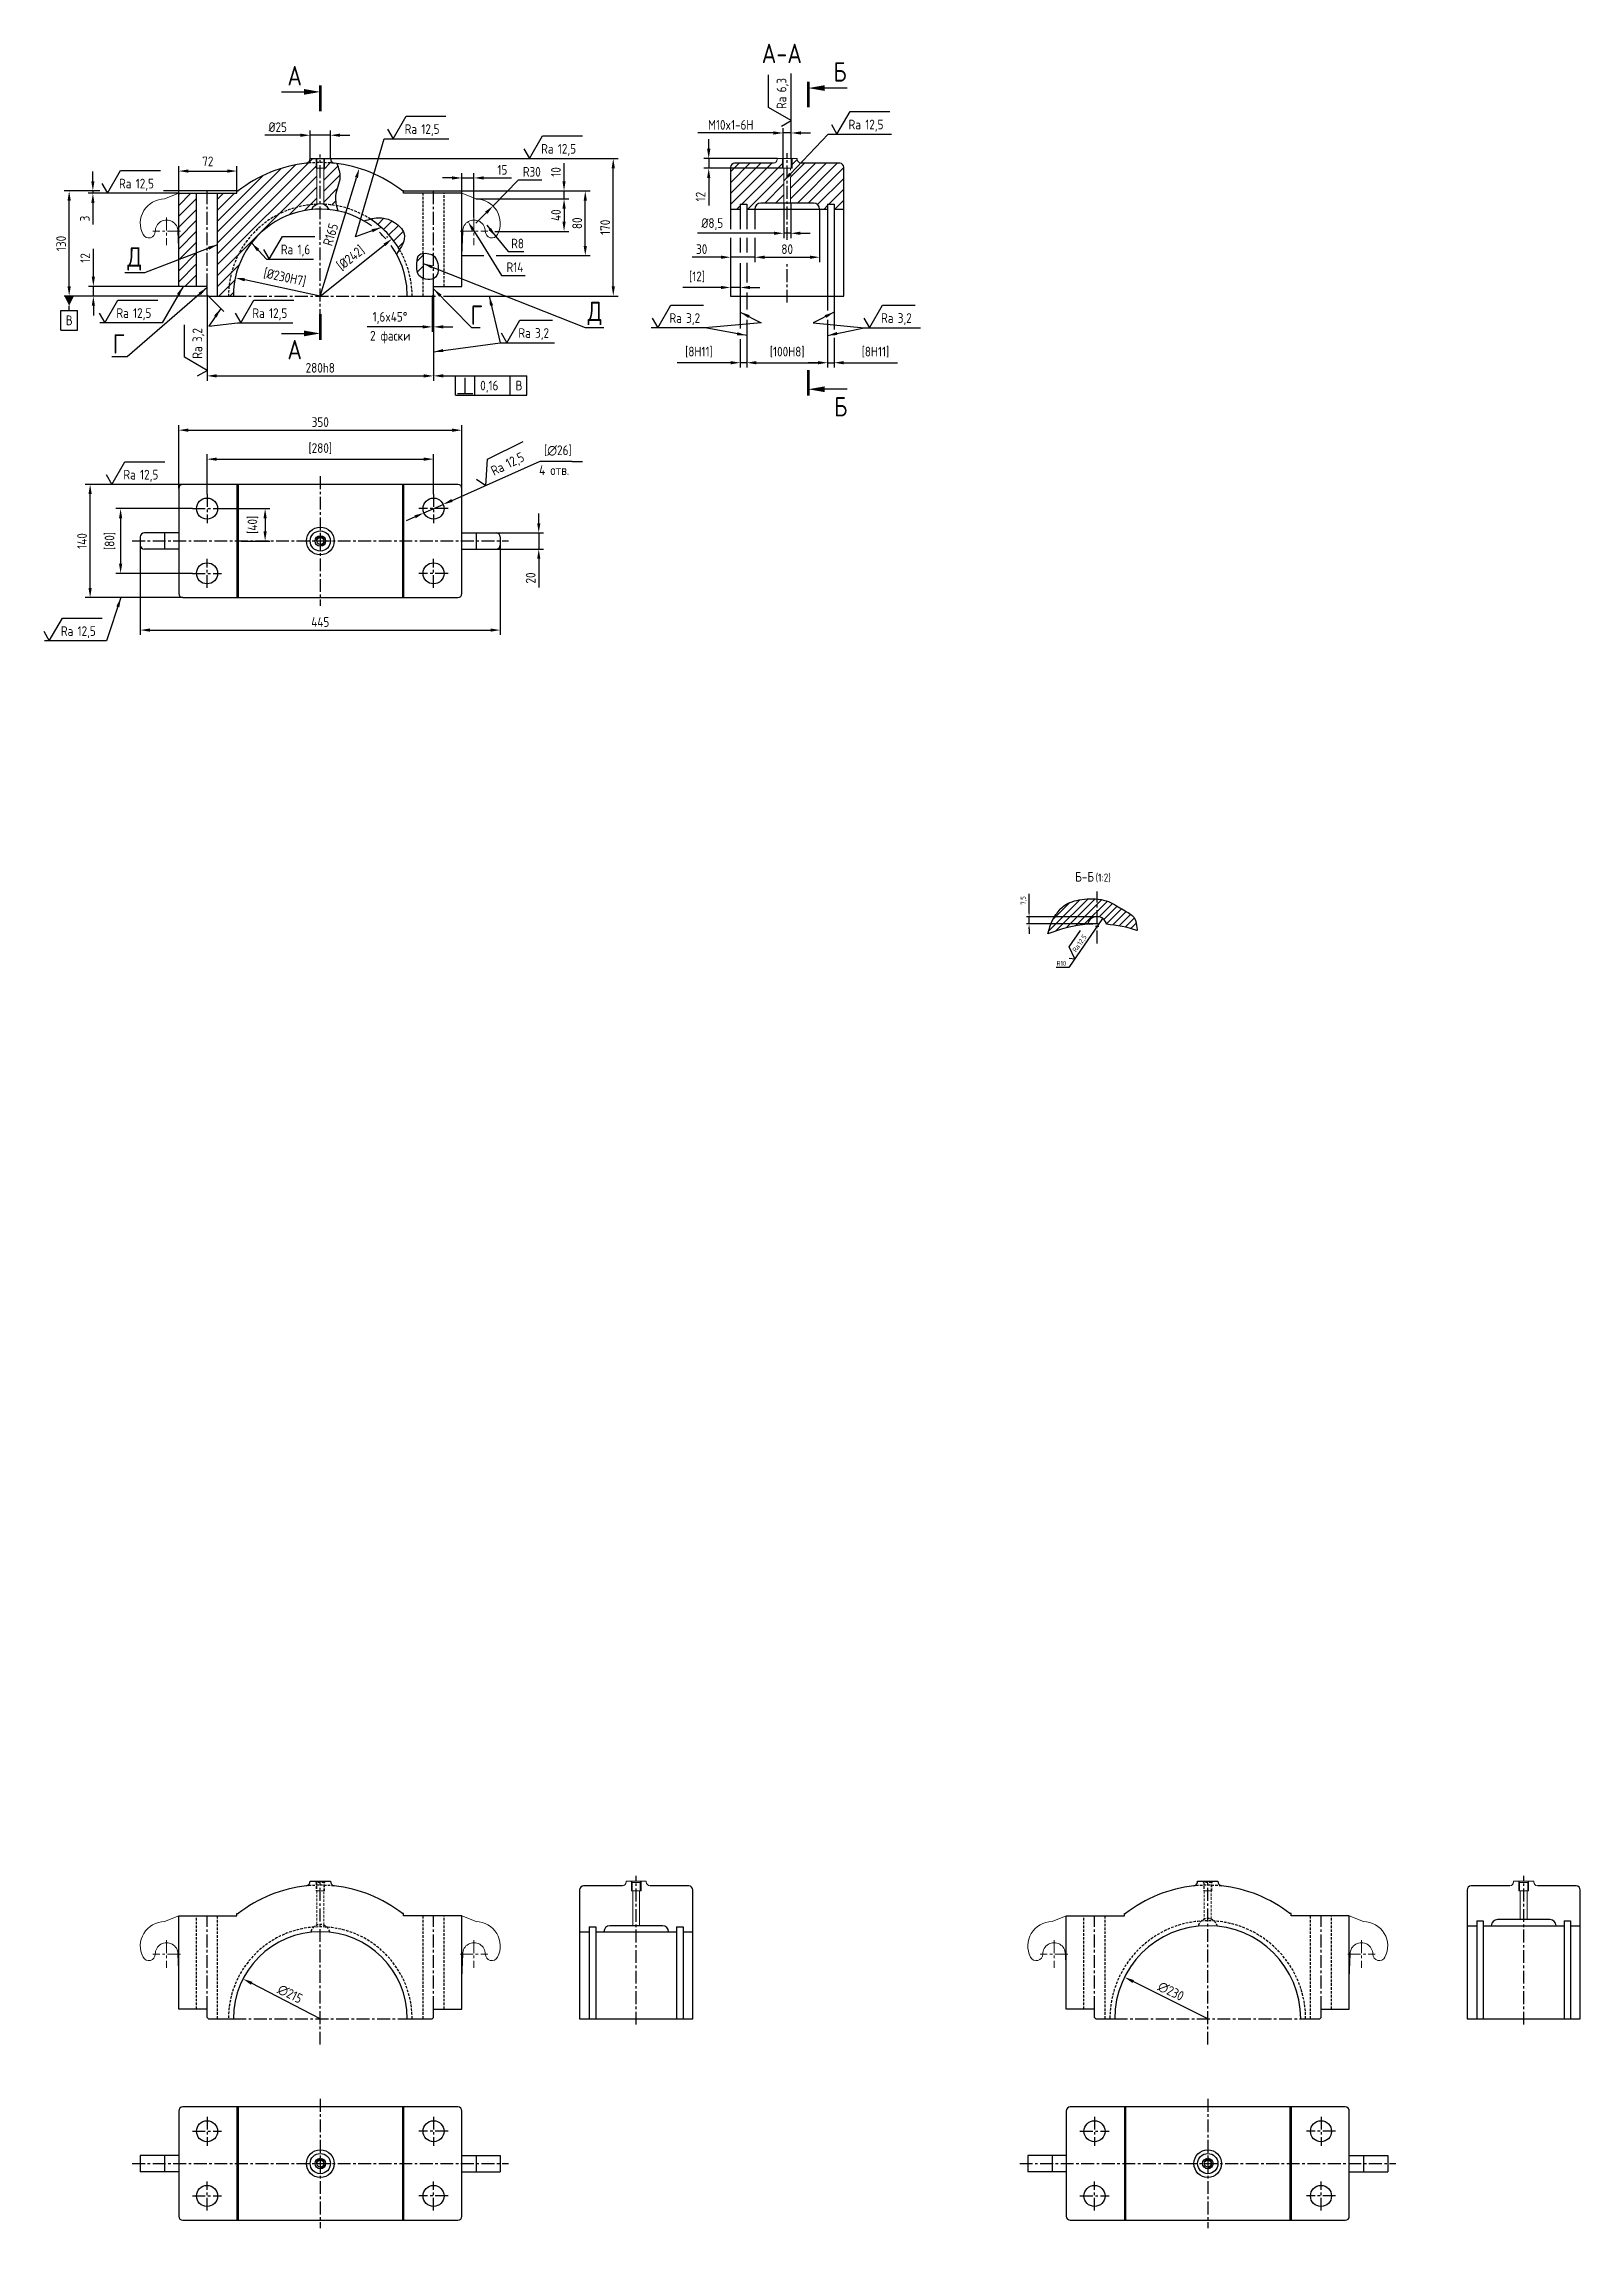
# Model space of a CAD drawing. Header units: millimetres. Extents: x 14 to 1913, y -3142 to -441.
import ezdxf
from ezdxf.enums import TextEntityAlignment as Align

# ---------------------------------------------------------------- set-up
doc = ezdxf.new("R2010")
doc.units = ezdxf.units.MM
doc.header["$LTSCALE"] = 0.5
doc.linetypes.add('CENTER', pattern=[50.8, 31.75, -6.35, 6.35, -6.35])
doc.linetypes.add('HIDDEN', pattern=[9.525, 6.35, -3.175])
for name, color, linetype in [('Bord', 1, 'Continuous'), ('Cen', 5, 'CENTER'), ('Cont', 6, 'Continuous'), ('Dim', 7, 'Continuous'), ('Hatch', 2, 'Continuous'), ('Hide', 2, 'HIDDEN'), ('Text', 3, 'Continuous'), ('Textb', 6, 'Continuous')]:
    doc.layers.add(name, color=color, linetype=linetype)
doc.styles.add('DIM', font='RUSS.SHX', dxfattribs={"width": 0.8})
doc.styles.add('Style1', font='romans.shx', dxfattribs={"width": 0.8})
doc.dimstyles.new('LIN 4', dxfattribs={"dimscale": 4, "dimtxt": 3, "dimasz": 3, "dimexe": 1.5, "dimexo": 0, "dimgap": 1.5, "dimtad": 1, "dimdec": 1, "dimrnd": 1, "dimtxsty": 'Style1', "dimcen": 0, "dimdle": 2, "dimclrd": 256, "dimclrt": 3, "dimadec": 0, "dimazin": 0, "dimtfac": 0.666667, "dimtdec": 1, "dimtmove": 0, "dimatfit": 0, "dimfxl": 1, "dimtvp": 0.833333, "dimtolj": 1, "dimtzin": 0, "dimarcsym": 0})
doc.dimstyles.new('LIN2', dxfattribs={"dimscale": 2, "dimtxt": 3, "dimasz": 3, "dimexe": 1.5, "dimexo": 0, "dimgap": 1.5, "dimtad": 1, "dimdec": 4, "dimrnd": 1, "dimdsep": 46, "dimtxsty": 'DIM', "dimcen": 0, "dimdle": 2, "dimclrd": 256, "dimclrt": 3, "dimadec": 0, "dimazin": 0, "dimtfac": 0.666667, "dimtdec": 4, "dimtmove": 0, "dimatfit": 3, "dimfxl": 1, "dimtvp": 0.833333, "dimtolj": 1, "dimtzin": 0, "dimarcsym": 0})
doc.dimstyles.new('LIN4', dxfattribs={"dimscale": 4, "dimtxt": 3, "dimasz": 3, "dimexe": 1.5, "dimexo": 0, "dimgap": 1, "dimtad": 1, "dimdec": 1, "dimzin": 0, "dimtxsty": 'Style1', "dimcen": 0, "dimclrt": 3, "dimadec": 0, "dimazin": 0, "dimtfac": 1, "dimtdec": 1, "dimtmove": 0, "dimatfit": 3, "dimfxl": 1, "dimtolj": 1, "dimtzin": 12, "dimarcsym": 0})
doc.dimstyles.new('Rad4', dxfattribs={"dimscale": 4, "dimtxt": 3, "dimasz": 3, "dimexe": 1.5, "dimexo": 0, "dimgap": 1, "dimtad": 1, "dimtoh": 1, "dimdec": 0, "dimzin": 0, "dimtxsty": 'Style1', "dimcen": 0, "dimse1": 1, "dimclrt": 3, "dimadec": 0, "dimazin": 0, "dimtfac": 1, "dimtdec": 0, "dimtmove": 0, "dimatfit": 2, "dimfxl": 1, "dimtolj": 1, "dimtzin": 12, "dimarcsym": 0})

msp = doc.modelspace()

# ---------------------------------------------------------------- texts
at = {"layer": 'Cont', "color": 3, "insert": (354.80975, -688.99498), "char_height": 12, "attachment_point": 7, "style": 'Style1'}
msp.add_mtext('\\A1;', dxfattribs=at)
at = {"layer": 'Dim', "color": 3, "char_height": 12, "style": 'Style1'}
for s, insert, attachment_point in [('\\A1;', (500.62363, -554.78387), 7), ('\\A1;', (565.90261, -554.78387), 7), ('\\A1;', (1056.25915, -549.18435), 7), ('\\A1;R8', (599.37929, -688.30103), 5), ('\\A1;', (109.94944, -720.64913), 9), ('\\A1;', (85.20473, -782.23113), 9), ('\\A1;', (313.01672, -782.37468), 7), ('\\A1;', (543.20172, -777.75915), 7), ('\\A1;', (633.54836, -801.46997), 7), ('\\A1;', (678.59, -801.46997), 7), ('\\A1;', (810.40385, -788.36775), 9), ('\\A1;', (857.42124, -788.36775), 9), ('\\A1;', (81.72817, -824.32865), 9), ('\\A1;', (16.53342, -1175.31748), 9)]:
    msp.add_mtext(s, dxfattribs=dict(at, insert=insert, attachment_point=attachment_point))
at = {"layer": 'Dim', "color": 3, "char_height": 12, "attachment_point": 5, "style": 'Style1'}
for s, insert, rotation in [('\\A1;10', (646.85116, -599.78706), 90), ('\\A1;[%%C230H7]', (311.6189, -730.30647), 347.87366658), ('\\A1;∅215', (318.15114, -2852.08297), 332.70230317), ('\\A1;∅230', (1407.02609, -2848.74243), 333.50833879)]:
    msp.add_mtext(s, dxfattribs=dict(at, insert=insert, rotation=rotation))
at = {"layer": 'Text', "style": 'Style1', "width": 0.8}
for s, height, p in [('2 фаски', 12, (417.05161, -808.29746)), ('0,16', 12, (553.21016, -869.85049)), ('В', 12, (596.94816, -869.85049)), ('4 отв.', 12, (626.07746, -974.44095)), ('R10', 6, (1265.5931, -1581.13067))]:
    msp.add_text(s, height=height, dxfattribs=at).set_placement(p)

# ---------------------------------------------------------------- blocks, each defined once
blk = doc.blocks.new('ZNAK02')
at = {"layer": 'Textb', "style": 'Style1', "width": 0.8}
blk.add_attdef('А-А', text='', height=6, dxfattribs=at).set_placement((13.92, -0.06), align=Align.RIGHT)
blk.add_attdef('SC(1)', (14.94, -0.06), '', height=5, dxfattribs=at)
blk = doc.blocks.new('sherISO_01')
at = {"layer": 'Text'}
blk.add_line((4.04, 7), (16.36, 7), dxfattribs=at)
blk.add_lwpolyline([(-1.73, 3), (0, 0), (4.04, 7)], dxfattribs=at)
at = {"layer": 'Text', "style": 'Style1', "width": 0.8}
blk.add_text('Ra', height=3, dxfattribs=at).set_placement((3.58, 1.5))
blk.add_attdef('12,5', (8.73, 1.5), '', height=3, dxfattribs=at)
blk = doc.blocks.new('*D19')
at = {"layer": 'Dim', "lineweight": -2, "transparency": 16777216}
for p, q in [((1231.7, -1514.4), (1231.7, -1492.3)), ((1231.7, -1529.4), (1231.7, -1520.4)), ((1231.7, -1535.4), (1231.7, -1541.4))]:
    blk.add_line(p, q, dxfattribs=at)
at = {"layer": 'Dim', "color": 0, "lineweight": -2, "transparency": 16777216}
for p, q in [((1315.8, -1520.4), (1228.7, -1520.4)), ((1315.8, -1529.4), (1228.7, -1529.4))]:
    blk.add_line(p, q, dxfattribs=at)
at = {"layer": 'Dim', "transparency": 16777216}
for points in [[(1230.7, -1514.4), (1232.7, -1514.4), (1231.7, -1520.4)], [(1230.7, -1535.4), (1232.7, -1535.4), (1231.7, -1529.4)]]:
    blk.add_solid(points, dxfattribs=at)
at = {"layer": 'Dim', "color": 3, "transparency": 16777216, "insert": (1225.1, -1500.3), "char_height": 6, "attachment_point": 5, "rotation": 90, "style": 'DIM'}
blk.add_mtext('\\A1;{\\Fromans.shx;7,5}', dxfattribs=at)
blk = doc.blocks.new('*D20')
at = {"layer": 'Dim', "color": 0, "lineweight": -2, "transparency": 16777216}
for p, q in [((215.5, -751.6), (215.5, -857.9)), ((495.5, -751.6), (495.5, -857.9)), ((227.5, -851.9), (483.5, -851.9))]:
    blk.add_line(p, q, dxfattribs=at)
at = {"layer": 'Dim', "color": 0, "transparency": 16777216}
for points in [[(227.5, -849.9), (227.5, -853.9), (215.5, -851.9)], [(483.5, -849.9), (483.5, -853.9), (495.5, -851.9)]]:
    blk.add_solid(points, dxfattribs=at)
at = {"layer": 'Dim', "color": 3, "transparency": 16777216, "insert": (355.5, -841.9), "char_height": 12, "attachment_point": 5, "style": 'Style1'}
blk.add_mtext('\\A1;280h8', dxfattribs=at)
blk = doc.blocks.new('*D21')
at = {"layer": 'Dim', "color": 0, "lineweight": -2, "transparency": 16777216}
for p, q in [((75, -729.2), (75, -695)), ((180.5, -741.2), (69, -741.2)), ((215.5, -753.2), (69, -753.2)), ((75, -753.2), (75, -741.2)), ((75, -765.2), (75, -777.2))]:
    blk.add_line(p, q, dxfattribs=at)
at = {"layer": 'Dim', "color": 0, "transparency": 16777216}
for points in [[(73, -729.2), (77, -729.2), (75, -741.2)], [(73, -765.2), (77, -765.2), (75, -753.2)]]:
    blk.add_solid(points, dxfattribs=at)
at = {"layer": 'Dim', "color": 3, "transparency": 16777216, "insert": (65, -706.1), "char_height": 12, "attachment_point": 5, "rotation": 90, "style": 'Style1'}
blk.add_mtext('\\A1;12', dxfattribs=at)
blk = doc.blocks.new('*D22')
at = {"layer": 'Dim', "color": 0, "lineweight": -2, "transparency": 16777216}
for p, q in [((82.9, -623.2), (39.1, -623.2)), ((45.1, -741.2), (45.1, -635.2)), ((217.1, -753.2), (39.1, -753.2))]:
    blk.add_line(p, q, dxfattribs=at)
at = {"layer": 'Dim', "color": 0, "transparency": 16777216}
for points in [[(43.1, -635.2), (47.1, -635.2), (45.1, -623.2)], [(43.1, -741.2), (47.1, -741.2), (45.1, -753.2)]]:
    blk.add_solid(points, dxfattribs=at)
at = {"layer": 'Dim', "color": 3, "transparency": 16777216, "insert": (35.1, -688.2), "char_height": 12, "attachment_point": 5, "rotation": 90, "style": 'Style1'}
blk.add_mtext('\\A1;130', dxfattribs=at)
blk = doc.blocks.new('*D23')
at = {"layer": 'Dim', "color": 0, "lineweight": -2, "transparency": 16777216}
for p, q in [((74.4, -611.2), (74.4, -599.2)), ((82.9, -623.2), (68.4, -623.2)), ((180.5, -626.2), (68.4, -626.2)), ((74.4, -623.2), (74.4, -626.2)), ((74.4, -638.2), (74.4, -664.6))]:
    blk.add_line(p, q, dxfattribs=at)
at = {"layer": 'Dim', "color": 0, "transparency": 16777216}
for points in [[(72.4, -611.2), (76.4, -611.2), (74.4, -623.2)], [(72.4, -638.2), (76.4, -638.2), (74.4, -626.2)]]:
    blk.add_solid(points, dxfattribs=at)
at = {"layer": 'Dim', "color": 3, "transparency": 16777216, "insert": (64.4, -657.4), "char_height": 12, "attachment_point": 5, "rotation": 90, "style": 'Style1'}
blk.add_mtext('\\A1;3', dxfattribs=at)
blk = doc.blocks.new('*D24')
at = {"layer": 'Dim', "color": 0, "lineweight": -2, "transparency": 16777216}
for p, q in [((331, -554.4), (286.8, -554.4)), ((343, -583.2), (343, -548.4)), ((368, -554.4), (343, -554.4)), ((368, -583.2), (368, -548.4)), ((380, -554.4), (392, -554.4))]:
    blk.add_line(p, q, dxfattribs=at)
at = {"layer": 'Dim', "color": 0, "transparency": 16777216}
for points in [[(331, -552.4), (331, -556.4), (343, -554.4)], [(380, -552.4), (380, -556.4), (368, -554.4)]]:
    blk.add_solid(points, dxfattribs=at)
at = {"layer": 'Dim', "color": 3, "transparency": 16777216, "insert": (302.9, -544.4), "char_height": 12, "attachment_point": 5, "style": 'Style1'}
blk.add_mtext('\\A1;%%c25', dxfattribs=at)
blk = doc.blocks.new('*D25')
at = {"layer": 'Dim', "color": 0, "lineweight": -2, "transparency": 16777216}
for p, q in [((518.5, -607.2), (506.5, -607.2)), ((530.5, -626.2), (530.5, -601.2)), ((530.5, -607.2), (545.5, -607.2)), ((545.5, -656.2), (545.5, -601.2)), ((557.5, -607.2), (591.7, -607.2))]:
    blk.add_line(p, q, dxfattribs=at)
at = {"layer": 'Dim', "color": 0, "transparency": 16777216}
for points in [[(518.5, -605.2), (518.5, -609.2), (530.5, -607.2)], [(557.5, -605.2), (557.5, -609.2), (545.5, -607.2)]]:
    blk.add_solid(points, dxfattribs=at)
at = {"layer": 'Dim', "color": 3, "transparency": 16777216, "insert": (580.6, -597.2), "char_height": 12, "attachment_point": 5, "style": 'Style1'}
blk.add_mtext('\\A1;15', dxfattribs=at)
blk = doc.blocks.new('*D26')
at = {"layer": 'Dim', "color": 0, "lineweight": -2, "transparency": 16777216}
for p, q in [((548, -633.2), (662.9, -633.2)), ((656.9, -645.2), (656.9, -661.2)), ((571.4, -673.2), (662.9, -673.2))]:
    blk.add_line(p, q, dxfattribs=at)
at = {"layer": 'Dim', "color": 0, "transparency": 16777216}
for points in [[(654.9, -645.2), (658.9, -645.2), (656.9, -633.2)], [(654.9, -661.2), (658.9, -661.2), (656.9, -673.2)]]:
    blk.add_solid(points, dxfattribs=at)
at = {"layer": 'Dim', "color": 3, "transparency": 16777216, "insert": (646.9, -653.2), "char_height": 12, "attachment_point": 5, "rotation": 90, "style": 'Style1'}
blk.add_mtext('\\A1;40', dxfattribs=at)
blk = doc.blocks.new('*D27')
at = {"layer": 'Dim', "color": 0, "lineweight": -2, "transparency": 16777216}
for p, q in [((458.5, -623.2), (689.1, -623.2)), ((683.1, -691.2), (683.1, -635.2)), ((572.8, -703.2), (689.1, -703.2))]:
    blk.add_line(p, q, dxfattribs=at)
at = {"layer": 'Dim', "color": 0, "transparency": 16777216}
for points in [[(681.1, -635.2), (685.1, -635.2), (683.1, -623.2)], [(681.1, -691.2), (685.1, -691.2), (683.1, -703.2)]]:
    blk.add_solid(points, dxfattribs=at)
at = {"layer": 'Dim', "color": 3, "transparency": 16777216, "insert": (673.1, -663.2), "char_height": 12, "attachment_point": 5, "rotation": 90, "style": 'Style1'}
blk.add_mtext('\\A1;80', dxfattribs=at)
blk = doc.blocks.new('*D28')
at = {"layer": 'Dim', "color": 0, "lineweight": -2, "transparency": 16777216}
for p, q in [((569.1, -641.8), (600.6, -609.6)), ((600.6, -609.6), (629.3, -609.6)), ((548, -663.2), (560.7, -650.3))]:
    blk.add_line(p, q, dxfattribs=at)
at = {"layer": 'Dim', "color": 0, "transparency": 16777216}
blk.add_solid([(559.2, -648.9), (562.1, -651.7), (569.1, -641.8)], dxfattribs=at)
at = {"layer": 'Dim', "color": 3, "transparency": 16777216, "insert": (617, -599.6), "char_height": 12, "attachment_point": 5, "style": 'Style1'}
blk.add_mtext('\\A1;R30', dxfattribs=at)
blk = doc.blocks.new('*D29')
at = {"layer": 'Dim', "color": 0, "lineweight": -2, "transparency": 16777216}
for p, q in [((544.5, -671.5), (553, -685.1)), ((553, -685.1), (579.5, -727.6)), ((579.5, -727.6), (608.7, -727.6))]:
    blk.add_line(p, q, dxfattribs=at)
at = {"layer": 'Dim', "color": 0, "transparency": 16777216}
blk.add_solid([(546.2, -670.4), (542.8, -672.6), (538.1, -661.3)], dxfattribs=at)
at = {"layer": 'Dim', "color": 3, "transparency": 16777216, "insert": (596.1, -717.6), "char_height": 12, "attachment_point": 5, "style": 'Style1'}
blk.add_mtext('\\A1;R14', dxfattribs=at)
blk = doc.blocks.new('*D30')
at = {"layer": 'Dim', "color": 0, "lineweight": -2, "transparency": 16777216}
for p, q in [((493.9, -753.2), (493.9, -797.3)), ((495.5, -751.6), (495.5, -797.3)), ((481.9, -791.3), (413.5, -791.3)), ((495.5, -791.3), (493.9, -791.3)), ((507.5, -791.3), (519.5, -791.3))]:
    blk.add_line(p, q, dxfattribs=at)
at = {"layer": 'Dim', "color": 0, "transparency": 16777216}
for points in [[(481.9, -789.3), (481.9, -793.3), (493.9, -791.3)], [(507.5, -789.3), (507.5, -793.3), (495.5, -791.3)]]:
    blk.add_solid(points, dxfattribs=at)
at = {"layer": 'Dim', "color": 3, "transparency": 16777216, "insert": (441.7, -780.2), "char_height": 12, "attachment_point": 5, "style": 'Style1'}
blk.add_mtext('\\A1;1,6x45%%d', dxfattribs=at)
blk = doc.blocks.new('sherISO_04')
at = {"layer": 'Text'}
blk.add_line((4.04, 7), (14.12, 7), dxfattribs=at)
blk.add_lwpolyline([(-1.73, 3), (0, 0), (4.04, 7)], dxfattribs=at)
at = {"layer": 'Text', "style": 'Style1', "width": 0.8}
blk.add_text('Ra', height=3, dxfattribs=at).set_placement((3.58, 1.5))
blk.add_attdef('3,2', (8.73, 1.5), '', height=3, dxfattribs=at)
blk = doc.blocks.new('*D33')
at = {"layer": 'Dim', "color": 0, "lineweight": -2, "transparency": 16777216}
blk.add_line((355.5, -753.2), (434.9, -689.9), dxfattribs=at)
at = {"layer": 'Dim', "color": 0, "transparency": 16777216}
blk.add_solid([(433.7, -688.4), (436.2, -691.5), (444.3, -682.4)], dxfattribs=at)
at = {"layer": 'Dim', "color": 3, "transparency": 16777216, "insert": (393.3, -706.3), "char_height": 12, "attachment_point": 5, "rotation": 38.5572, "style": 'Style1'}
blk.add_mtext('\\A1;[%%c242]', dxfattribs=at)
blk = doc.blocks.new('ZNAK01')
at = {"layer": 'Textb', "style": 'Style1', "width": 0.8}
blk.add_attdef('А', text='', height=6, dxfattribs=at).set_placement((3.95, -0.02), align=Align.RIGHT)
blk.add_attdef('SC(1)', (5.07, -0.02), '', height=5, dxfattribs=at)
blk = doc.blocks.new('*D35')
at = {"layer": 'Dim', "color": 0, "lineweight": -2, "transparency": 16777216}
for p, q in [((368, -583.2), (723.7, -583.2)), ((717.7, -741.2), (717.7, -595.2)), ((507.7, -753.2), (723.7, -753.2))]:
    blk.add_line(p, q, dxfattribs=at)
at = {"layer": 'Dim', "color": 0, "transparency": 16777216}
for points in [[(715.7, -595.2), (719.7, -595.2), (717.7, -583.2)], [(715.7, -741.2), (719.7, -741.2), (717.7, -753.2)]]:
    blk.add_solid(points, dxfattribs=at)
at = {"layer": 'Dim', "color": 3, "transparency": 16777216, "insert": (707.7, -668.2), "char_height": 12, "attachment_point": 5, "rotation": 90, "style": 'Style1'}
blk.add_mtext('\\A1;170', dxfattribs=at)
blk = doc.blocks.new('forma02')
at = {"layer": 'Bord'}
for p, q in [((-2.57143, -4.5), (2.57143, -4.5)), ((-2.57143, -10.5), (-2.57143, -4.5)), ((0, -4.5), (0, -3)), ((2.57143, -10.5), (2.57143, -4.5)), ((-2.57143, -10.5), (2.57143, -10.5))]:
    blk.add_line(p, q, dxfattribs=at)
blk.add_lwpolyline([(0, -3, 0, 3, 0), (0, 0, 3, 3, 0)], format="xyseb", dxfattribs=at)
at = {"layer": 'Text', "style": 'Style1', "width": 0.8}
blk.add_attdef('А', text='', height=3, dxfattribs=at).set_placement((0, -7.5), align=Align.MIDDLE)
blk = doc.blocks.new('*D37')
at = {"layer": 'Dim', "color": 0, "lineweight": -2, "transparency": 16777216}
blk.add_line((355.5, -753.2), (400.2, -606.9), dxfattribs=at)
at = {"layer": 'Dim', "color": 0, "transparency": 16777216}
blk.add_solid([(398.3, -606.3), (402.1, -607.4), (403.7, -595.4)], dxfattribs=at)
at = {"layer": 'Dim', "color": 3, "transparency": 16777216, "insert": (368.3, -677.1), "char_height": 12, "attachment_point": 5, "rotation": 73.0195, "style": 'Style1'}
blk.add_mtext('\\A1;R165', dxfattribs=at)
blk = doc.blocks.new('*D38')
at = {"layer": 'Dim', "color": 0, "lineweight": -2, "transparency": 16777216}
for p, q in [((180.5, -991), (180.5, -913)), ((530.5, -991), (530.5, -913)), ((192.5, -919), (518.5, -919))]:
    blk.add_line(p, q, dxfattribs=at)
at = {"layer": 'Dim', "color": 0, "transparency": 16777216}
for points in [[(192.5, -917), (192.5, -921), (180.5, -919)], [(518.5, -917), (518.5, -921), (530.5, -919)]]:
    blk.add_solid(points, dxfattribs=at)
at = {"layer": 'Dim', "color": 3, "transparency": 16777216, "insert": (355.5, -909), "char_height": 12, "attachment_point": 5, "style": 'Style1'}
blk.add_mtext('\\A1;350', dxfattribs=at)
blk = doc.blocks.new('*D39')
at = {"layer": 'Dim', "color": 0, "lineweight": -2, "transparency": 16777216}
for p, q in [((215.5, -998), (215.5, -948.8)), ((227.5, -954.8), (483.5, -954.8)), ((495.5, -998), (495.5, -948.8))]:
    blk.add_line(p, q, dxfattribs=at)
at = {"layer": 'Dim', "color": 0, "transparency": 16777216}
for points in [[(227.5, -952.8), (227.5, -956.8), (215.5, -954.8)], [(483.5, -952.8), (483.5, -956.8), (495.5, -954.8)]]:
    blk.add_solid(points, dxfattribs=at)
at = {"layer": 'Dim', "color": 3, "transparency": 16777216, "insert": (355.5, -941.7), "char_height": 12, "attachment_point": 5, "style": 'Style1'}
blk.add_mtext('\\A1;[280]', dxfattribs=at)
blk = doc.blocks.new('*D40')
at = {"layer": 'Dim', "color": 0, "lineweight": -2, "transparency": 16777216}
for p, q in [((197.5, -1016), (102.7, -1016)), ((108.7, -1028), (108.7, -1084)), ((197.5, -1096), (102.7, -1096))]:
    blk.add_line(p, q, dxfattribs=at)
at = {"layer": 'Dim', "color": 0, "transparency": 16777216}
for points in [[(106.7, -1028), (110.7, -1028), (108.7, -1016)], [(106.7, -1084), (110.7, -1084), (108.7, -1096)]]:
    blk.add_solid(points, dxfattribs=at)
at = {"layer": 'Dim', "color": 3, "transparency": 16777216, "insert": (95.6, -1056), "char_height": 12, "attachment_point": 5, "rotation": 90, "style": 'Style1'}
blk.add_mtext('\\A1;[80]', dxfattribs=at)
blk = doc.blocks.new('*D41')
at = {"layer": 'Dim', "color": 0, "lineweight": -2, "transparency": 16777216}
for p, q in [((133, -1061), (133, -1172.1)), ((578, -1061), (578, -1172.1)), ((145, -1166.1), (566, -1166.1))]:
    blk.add_line(p, q, dxfattribs=at)
at = {"layer": 'Dim', "color": 0, "transparency": 16777216}
for points in [[(145, -1164.1), (145, -1168.1), (133, -1166.1)], [(566, -1164.1), (566, -1168.1), (578, -1166.1)]]:
    blk.add_solid(points, dxfattribs=at)
at = {"layer": 'Dim', "color": 3, "transparency": 16777216, "insert": (355.5, -1156.1), "char_height": 12, "attachment_point": 5, "style": 'Style1'}
blk.add_mtext('\\A1;445', dxfattribs=at)
blk = doc.blocks.new('*D42')
at = {"layer": 'Dim', "color": 0, "lineweight": -2, "transparency": 16777216}
for p, q in [((185.5, -986), (65, -986)), ((71, -1114), (71, -998)), ((185.5, -1126), (65, -1126))]:
    blk.add_line(p, q, dxfattribs=at)
at = {"layer": 'Dim', "color": 0, "transparency": 16777216}
for points in [[(69, -998), (73, -998), (71, -986)], [(69, -1114), (73, -1114), (71, -1126)]]:
    blk.add_solid(points, dxfattribs=at)
at = {"layer": 'Dim', "color": 3, "transparency": 16777216, "insert": (61, -1056), "char_height": 12, "attachment_point": 5, "rotation": 90, "style": 'Style1'}
blk.add_mtext('\\A1;140', dxfattribs=at)
blk = doc.blocks.new('*D43')
at = {"layer": 'Dim', "color": 0, "lineweight": -2, "transparency": 16777216}
for p, q in [((625.6, -1034), (625.6, -1022)), ((573, -1046), (631.6, -1046)), ((625.6, -1046), (625.6, -1066)), ((573, -1066), (631.6, -1066)), ((625.6, -1078), (625.6, -1113.5))]:
    blk.add_line(p, q, dxfattribs=at)
at = {"layer": 'Dim', "color": 0, "transparency": 16777216}
for points in [[(623.6, -1034), (627.6, -1034), (625.6, -1046)], [(623.6, -1078), (627.6, -1078), (625.6, -1066)]]:
    blk.add_solid(points, dxfattribs=at)
at = {"layer": 'Dim', "color": 3, "transparency": 16777216, "insert": (615.6, -1101.7), "char_height": 12, "attachment_point": 5, "rotation": 90, "style": 'Style1'}
blk.add_mtext('\\A1;20', dxfattribs=at)
blk = doc.blocks.new('razrez01')
at = {"layer": 'Text'}
blk.add_lwpolyline([(-12, 0), (-5, 0)], dxfattribs=at)
blk.add_lwpolyline([(0, 0, 0, 1.76, 0), (-5, 0, 1.76, 1.76, 0)], format="xyseb", dxfattribs=at)
at = {"layer": 'Text', "const_width": 0.8}
blk.add_lwpolyline([(0, 2), (0, -6)], dxfattribs=at)
at = {"layer": 'Textb', "style": 'Style1', "width": 0.8}
blk.add_attdef('A', (-10.16, 2), '', height=6, dxfattribs=at)
blk = doc.blocks.new('razrez02')
at = {"layer": 'Text'}
blk.add_lwpolyline([(-12, 0), (-5, 0)], dxfattribs=at)
blk.add_lwpolyline([(0, 0, 0, 1.76, 0), (-5, 0, 1.76, 1.76, 0)], format="xyseb", dxfattribs=at)
at = {"layer": 'Text', "const_width": 0.8}
blk.add_lwpolyline([(0, 6), (0, -2)], dxfattribs=at)
at = {"layer": 'Textb', "style": 'Style1', "width": 0.8}
blk.add_attdef('А', (-10.16, -8), '', height=6, dxfattribs=at)
blk = doc.blocks.new('*D46')
at = {"layer": 'Dim', "color": 0, "lineweight": -2, "transparency": 16777216}
for p, q in [((882.7, -782.5), (882.7, -841.6)), ((982.7, -782.7), (982.7, -841.6)), ((894.7, -835.6), (970.7, -835.6))]:
    blk.add_line(p, q, dxfattribs=at)
at = {"layer": 'Dim', "color": 0, "transparency": 16777216}
for points in [[(894.7, -833.6), (894.7, -837.6), (882.7, -835.6)], [(970.7, -833.6), (970.7, -837.6), (982.7, -835.6)]]:
    blk.add_solid(points, dxfattribs=at)
at = {"layer": 'Dim', "color": 3, "transparency": 16777216, "insert": (932.7, -822.5), "char_height": 12, "attachment_point": 5, "style": 'Style1'}
blk.add_mtext('\\A1;[100H8]', dxfattribs=at)
blk = doc.blocks.new('*D47')
at = {"layer": 'Dim', "color": 0, "lineweight": -2, "transparency": 16777216}
for p, q in [((982.7, -782.7), (982.7, -841.6)), ((990.7, -805), (990.7, -841.6)), ((970.7, -835.6), (958.7, -835.6)), ((982.7, -835.6), (990.7, -835.6)), ((1002.7, -835.6), (1068.9, -835.6))]:
    blk.add_line(p, q, dxfattribs=at)
at = {"layer": 'Dim', "color": 0, "transparency": 16777216}
for points in [[(970.7, -833.6), (970.7, -837.6), (982.7, -835.6)], [(1002.7, -833.6), (1002.7, -837.6), (990.7, -835.6)]]:
    blk.add_solid(points, dxfattribs=at)
at = {"layer": 'Dim', "color": 3, "transparency": 16777216, "insert": (1041.8, -822.5), "char_height": 12, "attachment_point": 5, "style": 'Style1'}
blk.add_mtext('\\A1;[8H11]', dxfattribs=at)
blk = doc.blocks.new('*D48')
at = {"layer": 'Dim', "color": 0, "lineweight": -2, "transparency": 16777216}
for p, q in [((882.7, -782.5), (882.7, -841.6)), ((874.7, -806.3), (874.7, -841.6)), ((862.7, -835.6), (796.6, -835.6)), ((882.7, -835.6), (874.7, -835.6)), ((894.7, -835.6), (906.7, -835.6))]:
    blk.add_line(p, q, dxfattribs=at)
at = {"layer": 'Dim', "color": 0, "transparency": 16777216}
for points in [[(862.7, -833.6), (862.7, -837.6), (874.7, -835.6)], [(894.7, -833.6), (894.7, -837.6), (882.7, -835.6)]]:
    blk.add_solid(points, dxfattribs=at)
at = {"layer": 'Dim', "color": 3, "transparency": 16777216, "insert": (823.6, -822.5), "char_height": 12, "attachment_point": 5, "style": 'Style1'}
blk.add_mtext('\\A1;[8H11]', dxfattribs=at)
blk = doc.blocks.new('*D49')
at = {"layer": 'Dim', "color": 0, "lineweight": -2, "transparency": 16777216}
for p, q in [((972.7, -645.7), (972.7, -711.2)), ((892.7, -681.4), (892.7, -711.2)), ((904.7, -705.2), (960.7, -705.2))]:
    blk.add_line(p, q, dxfattribs=at)
at = {"layer": 'Dim', "color": 0, "transparency": 16777216}
for points in [[(904.7, -703.2), (904.7, -707.2), (892.7, -705.2)], [(960.7, -703.2), (960.7, -707.2), (972.7, -705.2)]]:
    blk.add_solid(points, dxfattribs=at)
at = {"layer": 'Dim', "color": 3, "transparency": 16777216, "insert": (932.7, -695.2), "char_height": 12, "attachment_point": 5, "style": 'Style1'}
blk.add_mtext('\\A1;80', dxfattribs=at)
blk = doc.blocks.new('*D50')
at = {"layer": 'Dim', "color": 0, "lineweight": -2, "transparency": 16777216}
for p, q in [((862.7, -681.4), (862.7, -711.2)), ((892.7, -681.4), (892.7, -711.2)), ((850.7, -705.2), (815.2, -705.2)), ((892.7, -705.2), (862.7, -705.2)), ((904.7, -705.2), (916.7, -705.2))]:
    blk.add_line(p, q, dxfattribs=at)
at = {"layer": 'Dim', "color": 0, "transparency": 16777216}
for points in [[(850.7, -703.2), (850.7, -707.2), (862.7, -705.2)], [(904.7, -703.2), (904.7, -707.2), (892.7, -705.2)]]:
    blk.add_solid(points, dxfattribs=at)
at = {"layer": 'Dim', "color": 3, "transparency": 16777216, "insert": (827, -695.2), "char_height": 12, "attachment_point": 5, "style": 'Style1'}
blk.add_mtext('\\A1;30', dxfattribs=at)
blk = doc.blocks.new('*D51')
at = {"layer": 'Dim', "color": 0, "lineweight": -2, "transparency": 16777216}
for p, q in [((928.5, -638.2), (928.5, -681.6)), ((937, -638.2), (937, -681.6)), ((916.5, -675.6), (821.7, -675.6)), ((937, -675.6), (928.5, -675.6)), ((949, -675.6), (961, -675.6))]:
    blk.add_line(p, q, dxfattribs=at)
at = {"layer": 'Dim', "color": 0, "transparency": 16777216}
for points in [[(916.5, -673.6), (916.5, -677.6), (928.5, -675.6)], [(949, -673.6), (949, -677.6), (937, -675.6)]]:
    blk.add_solid(points, dxfattribs=at)
at = {"layer": 'Dim', "color": 3, "transparency": 16777216, "insert": (840.1, -664.4), "char_height": 12, "attachment_point": 5, "style": 'Style1'}
blk.add_mtext('\\A1;%%c8,5', dxfattribs=at)
blk = doc.blocks.new('*D52')
at = {"layer": 'Dim', "color": 0, "lineweight": -2, "transparency": 16777216}
for p, q in [((835.7, -571.2), (835.7, -559.2)), ((920.2, -583.2), (829.7, -583.2)), ((835.7, -583.2), (835.7, -595.2)), ((926.7, -595.2), (829.7, -595.2)), ((835.7, -607.2), (835.7, -641.4))]:
    blk.add_line(p, q, dxfattribs=at)
at = {"layer": 'Dim', "color": 0, "transparency": 16777216}
for points in [[(833.7, -571.2), (837.7, -571.2), (835.7, -583.2)], [(833.7, -607.2), (837.7, -607.2), (835.7, -595.2)]]:
    blk.add_solid(points, dxfattribs=at)
at = {"layer": 'Dim', "color": 3, "transparency": 16777216, "insert": (825.7, -630.3), "char_height": 12, "attachment_point": 5, "rotation": 90, "style": 'Style1'}
blk.add_mtext('\\A1;12', dxfattribs=at)
blk = doc.blocks.new('*D53')
at = {"layer": 'Dim', "color": 0, "lineweight": -2, "transparency": 16777216}
for p, q in [((915.7, -551.6), (822.1, -551.6)), ((927.7, -583.2), (927.7, -545.6)), ((937.7, -551.6), (927.7, -551.6)), ((937.7, -583.2), (937.7, -545.6)), ((949.7, -551.6), (961.7, -551.6))]:
    blk.add_line(p, q, dxfattribs=at)
at = {"layer": 'Dim', "color": 0, "transparency": 16777216}
for points in [[(915.7, -549.6), (915.7, -553.6), (927.7, -551.6)], [(949.7, -549.6), (949.7, -553.6), (937.7, -551.6)]]:
    blk.add_solid(points, dxfattribs=at)
at = {"layer": 'Dim', "color": 3, "transparency": 16777216, "insert": (862.9, -541.6), "char_height": 12, "attachment_point": 5, "style": 'Style1'}
blk.add_mtext('\\A1;M10x1-6H', dxfattribs=at)
blk = doc.blocks.new('sherISO_03')
at = {"layer": 'Text'}
blk.add_line((4.04, 7), (14.12, 7), dxfattribs=at)
blk.add_lwpolyline([(-1.73, 3), (0, 0), (4.04, 7)], dxfattribs=at)
at = {"layer": 'Text', "style": 'Style1', "width": 0.8}
blk.add_text('Ra', height=3, dxfattribs=at).set_placement((3.58, 1.5))
blk.add_attdef('6,3', (8.73, 1.5), '', height=3, dxfattribs=at)
blk = doc.blocks.new('*D54')
at = {"layer": 'Dim', "color": 0, "lineweight": -2, "transparency": 16777216}
for p, q in [((518.4, -1005.8), (627.3, -957.5)), ((627.3, -957.5), (667, -957.5)), ((472.7, -1026.1), (461.7, -1031)), ((483.7, -1021.2), (507.4, -1010.7))]:
    blk.add_line(p, q, dxfattribs=at)
at = {"layer": 'Dim', "color": 0, "transparency": 16777216}
for points in [[(471.9, -1024.3), (473.5, -1027.9), (483.7, -1021.2)], [(517.6, -1004), (519.2, -1007.7), (507.4, -1010.7)]]:
    blk.add_solid(points, dxfattribs=at)
at = {"layer": 'Dim', "color": 3, "transparency": 16777216, "insert": (649.2, -944.4), "char_height": 12, "attachment_point": 5, "style": 'Style1'}
blk.add_mtext('\\A1;[∅26]', dxfattribs=at)
blk = doc.blocks.new('*D55')
at = {"layer": 'Dim', "color": 0, "lineweight": -2, "transparency": 16777216}
for p, q in [((850.7, -742.6), (803.8, -742.6)), ((862.7, -739.1), (862.7, -748.6)), ((874.7, -742.6), (862.7, -742.6)), ((874.7, -739.1), (874.7, -748.6)), ((886.7, -742.6), (898.7, -742.6))]:
    blk.add_line(p, q, dxfattribs=at)
at = {"layer": 'Dim', "color": 0, "transparency": 16777216}
for points in [[(850.7, -740.6), (850.7, -744.6), (862.7, -742.6)], [(886.7, -740.6), (886.7, -744.6), (874.7, -742.6)]]:
    blk.add_solid(points, dxfattribs=at)
at = {"layer": 'Dim', "color": 3, "transparency": 16777216, "insert": (821.2, -729.5), "char_height": 12, "attachment_point": 5, "style": 'Style1'}
blk.add_mtext('\\A1;[12]', dxfattribs=at)
blk = doc.blocks.new('razrez03')
at = {"layer": 'Text'}
blk.add_lwpolyline([(0, 0, 0, 1.76, 0), (5, 0, 1.76, 1.76, 0)], format="xyseb", dxfattribs=at)
at = {"layer": 'Text', "const_width": 0.8}
blk.add_lwpolyline([(0, 2), (0, -6)], dxfattribs=at)
at = {"layer": 'Text'}
blk.add_lwpolyline([(12, 0), (5, 0)], dxfattribs=at)
at = {"layer": 'Textb', "style": 'Style1', "width": 0.8}
blk.add_attdef('A', (6.5, 2), '', height=6, dxfattribs=at)
blk = doc.blocks.new('razrez04')
at = {"layer": 'Text'}
blk.add_lwpolyline([(0, 0, 0, 1.76, 0), (5, 0, 1.76, 1.76, 0)], format="xyseb", dxfattribs=at)
at = {"layer": 'Text', "const_width": 0.8}
blk.add_lwpolyline([(0, 6), (0, -2)], dxfattribs=at)
at = {"layer": 'Text'}
blk.add_lwpolyline([(12, 0), (5, 0)], dxfattribs=at)
at = {"layer": 'Textb', "style": 'Style1', "width": 0.8}
blk.add_attdef('A', (6.5, -8.4), '', height=6, dxfattribs=at)
blk = doc.blocks.new('*D61')
at = {"layer": 'Dim', "color": 0, "lineweight": -2, "transparency": 16777216}
for p, q in [((180.5, -626.2), (180.5, -592.7)), ((252.5, -623.2), (252.5, -592.7))]:
    blk.add_line(p, q, dxfattribs=at)
at = {"layer": 'Dim', "lineweight": -2, "transparency": 16777216}
blk.add_line((192.5, -598.7), (240.5, -598.7), dxfattribs=at)
at = {"layer": 'Dim', "transparency": 16777216}
for points in [[(192.5, -596.7), (192.5, -600.7), (180.5, -598.7)], [(240.5, -596.7), (240.5, -600.7), (252.5, -598.7)]]:
    blk.add_solid(points, dxfattribs=at)
at = {"layer": 'Dim', "color": 3, "transparency": 16777216, "insert": (216.5, -586.7), "char_height": 12, "attachment_point": 5, "style": 'Style1'}
blk.add_mtext('\\A1;72', dxfattribs=at)
blk = doc.blocks.new('*D62')
at = {"layer": 'Dim', "color": 0, "linetype": 'ByBlock', "lineweight": -2, "transparency": 16777216}
for p, q in [((233.5, -1016), (293.3, -1016)), ((257.8, -1056), (293.3, -1056))]:
    blk.add_line(p, q, dxfattribs=at)
at = {"layer": 'Dim', "linetype": 'ByBlock', "lineweight": -2, "transparency": 16777216}
blk.add_line((287.3, -1028), (287.3, -1044), dxfattribs=at)
at = {"layer": 'Dim', "transparency": 16777216}
for points in [[(285.3, -1028), (289.3, -1028), (287.3, -1016)], [(285.3, -1044), (289.3, -1044), (287.3, -1056)]]:
    blk.add_solid(points, dxfattribs=at)
at = {"layer": 'Dim', "color": 3, "transparency": 16777216, "insert": (272.2, -1036), "char_height": 12, "attachment_point": 5, "rotation": 90, "style": 'Style1'}
blk.add_mtext('\\A1;[40]', dxfattribs=at)

# ---------------------------------------------------------------- dimensions: what is measured, and where the dimension line sits
at = {"layer": 'Dim'}
for base, p1, p2, text, override, picture, middle in [((343.04255, -554.35513), (368.04255, -583.18681), (343.04255, -583.18681), '%%c<>', {"dimdec": 0}, '*D24', (302.92827, -554.35513)), ((937.72445, -551.59445), (927.72445, -583.18681), (937.72445, -583.18681), 'M<>x1-6H', {"dimdec": 0, "dimtfac": 0.666667, "dimtdec": 2, "dimtzin": 8}, '*D53', (862.92445, -551.59445))]:
    dim = msp.add_linear_dim(base=base, p1=p1, p2=p2, text=text, dimstyle='LIN4', override=override, dxfattribs=at)
    dim.commit()
    dim.dimension.update_dxf_attribs({"geometry": picture, "text_midpoint": middle, "dimtype": 160})
dim = msp.add_linear_dim(base=(835.74471, -583.18681), p1=(926.72445, -595.18681), p2=(920.22445, -583.18681), angle=90, dimstyle='LIN4', override={"dimdec": 0}, dxfattribs=at)
dim.commit()
dim.dimension.update_dxf_attribs({"geometry": '*D52', "text_midpoint": (835.74471, -630.27252), "dimtype": 160})
dim = msp.add_linear_dim(base=(252.54255, -598.70571), p1=(180.54255, -626.18681), p2=(252.54255, -623.18681), dimstyle='LIN 4', dxfattribs=at)
dim.commit()
dim.dimension.update_dxf_attribs({"geometry": '*D61', "text_midpoint": (216.54255, -586.70571)})
for base, p1, p2, picture, middle in [((717.65314, -583.18681), (507.68541, -753.18681), (368.04255, -583.18681), '*D35', (707.65314, -668.18681)), ((74.4382, -626.18681), (82.86016, -623.18681), (180.54255, -626.18681), '*D23', (64.4382, -657.38681)), ((45.11199, -623.18681), (217.14255, -753.18681), (82.86016, -623.18681), '*D22', (35.11199, -688.18681)), ((683.11643, -623.18681), (572.83935, -703.18681), (458.54255, -623.18681), '*D27', (673.11643, -663.18681)), ((656.85116, -673.18681), (548.04255, -633.18681), (571.3612, -673.18681), '*D26', (646.85116, -653.18681)), ((75.01574, -741.18681), (215.54255, -753.18681), (180.54255, -741.18681), '*D21', (65.01574, -706.1011)), ((70.96977, -985.97078), (185.54255, -1125.97078), (185.54255, -985.97078), '*D42', (60.96977, -1055.97078)), ((625.60818, -1065.97078), (573.04255, -1045.97078), (573.04255, -1065.97078), '*D43', (615.60818, -1101.74221))]:
    dim = msp.add_linear_dim(base=base, p1=p1, p2=p2, angle=90, dimstyle='LIN4', override={"dimdec": 0}, dxfattribs=at)
    dim.commit()
    dim.dimension.update_dxf_attribs({"geometry": picture, "text_midpoint": middle})
for base, p1, p2, picture, middle in [((545.54255, -607.16317), (530.54255, -626.18681), (545.54255, -656.18681), '*D25', (580.62827, -597.16317)), ((972.72445, -705.23777), (892.72445, -681.40535), (972.72445, -645.68681), '*D49', (932.72445, -695.23777)), ((530.54255, -918.95651), (180.54255, -990.97078), (530.54255, -990.97078), '*D38', (355.54255, -908.95651)), ((578.04255, -1166.12733), (133.04255, -1060.97078), (578.04255, -1060.97078), '*D41', (355.54255, -1156.12733))]:
    dim = msp.add_linear_dim(base=base, p1=p1, p2=p2, dimstyle='LIN4', override={"dimdec": 0}, dxfattribs=at)
    dim.commit()
    dim.dimension.update_dxf_attribs({"geometry": picture, "text_midpoint": middle})
for center, mpoint, picture, middle in [((548.04255, -663.18681), (569.06524, -641.78478), '*D28', (616.98159, -609.64156)), ((545.54255, -673.18681), (552.96075, -685.0599), '*D29', (596.0825, -727.55461))]:
    dim = msp.add_radius_dim(center=center, mpoint=mpoint, dimstyle='Rad4', dxfattribs=at)
    dim.commit()
    dim.dimension.update_dxf_attribs({"geometry": picture, "text_midpoint": middle, "dimtype": 164})
dim = msp.add_radius_dim(center=(355.54255, -753.18681), mpoint=(403.73005, -595.38008), dimstyle='Rad4', dxfattribs=at)
dim.commit()
dim.dimension.update_dxf_attribs({"geometry": '*D37', "text_midpoint": (368.31998, -677.10142)})
dim = msp.add_linear_dim(base=(928.47445, -675.58394), p1=(936.97445, -638.18681), p2=(928.47445, -638.18681), text='%%c<>', dimstyle='LIN4', dxfattribs=at)
dim.commit()
dim.dimension.update_dxf_attribs({"geometry": '*D51', "text_midpoint": (840.09763, -675.58394), "dimtype": 160})
dim = msp.add_radius_dim(center=(355.54255, -753.18681), mpoint=(444.29802, -682.44279), text='[%%c242]', dimstyle='Rad4', dxfattribs=at)
dim.commit()
dim.dimension.update_dxf_attribs({"geometry": '*D33', "text_midpoint": (401.45651, -716.59033), "dimtype": 164})
dim = msp.add_linear_dim(base=(862.72445, -705.23777), p1=(892.72445, -681.40535), p2=(862.72445, -681.38102), dimstyle='LIN4', override={"dimdec": 0}, dxfattribs=at)
dim.commit()
dim.dimension.update_dxf_attribs({"geometry": '*D50', "text_midpoint": (826.95302, -705.23777), "dimtype": 160})
for base, p1, p2, text, picture, middle in [((862.72445, -742.62047), (874.72445, -739.08551), (862.72445, -739.08551), '[<>]', '*D55', (821.23874, -729.47762)), ((495.54255, -851.85049), (215.54255, -751.58681), (495.54255, -751.58681), '<>h8', '*D20', (355.54255, -841.85049)), ((982.72445, -835.62099), (882.72445, -782.4818), (982.72445, -782.74629), '[<>H8]', '*D46', (932.72445, -822.47814)), ((990.72445, -835.62099), (982.72445, -782.74629), (990.72445, -804.98746), '[<>H11]', '*D47', (1041.81016, -822.47814)), ((495.54255, -954.81142), (215.54255, -997.97078), (495.54255, -997.97078), '[<>]', '*D39', (355.54255, -941.66857))]:
    dim = msp.add_linear_dim(base=base, p1=p1, p2=p2, text=text, dimstyle='LIN4', override={"dimdec": 0}, dxfattribs=at)
    dim.commit()
    dim.dimension.update_dxf_attribs({"geometry": picture, "text_midpoint": middle})
dim = msp.add_linear_dim(base=(493.94255, -791.32257), p1=(495.54255, -751.58681), p2=(493.94255, -753.18681), text='<>x45%%d', dimstyle='LIN4', dxfattribs=at)
dim.commit()
dim.dimension.update_dxf_attribs({"geometry": '*D30', "text_midpoint": (441.71398, -780.17972)})
for base, p1, p2, angle, text, dimstyle, override, picture, middle in [((874.72445, -835.62099), (882.72445, -782.4818), (874.72445, -806.27135), 180, '[<>H11]', 'LIN4', {"dimdec": 0}, '*D48', (823.63874, -822.47814)), ((108.69455, -1095.97078), (197.54255, -1015.97078), (197.54255, -1095.97078), 90, '[<>]', 'LIN4', {"dimdec": 0}, '*D40', (95.5517, -1055.97078)), ((287.315, -1055.97078), (233.54255, -1015.97078), (257.78284, -1055.97078), 90, '[<>]', 'LIN 4', {"dimarcsym": 1}, '*D62', (272.17215, -1035.97078))]:
    dim = msp.add_linear_dim(base=base, p1=p1, p2=p2, angle=angle, text=text, dimstyle=dimstyle, override=override, dxfattribs=at)
    dim.commit()
    dim.dimension.update_dxf_attribs({"geometry": picture, "text_midpoint": middle})
dim = msp.add_diameter_dim_2p(p1=(483.65909, -1021.24176), p2=(507.42602, -1010.6998), text='[<>]', dimstyle='Rad4', dxfattribs=at)
dim.commit()
dim.dimension.update_dxf_attribs({"geometry": '*D54', "text_midpoint": (649.15097, -957.5191), "dimtype": 163})
dim = msp.add_linear_dim(base=(1231.71906, -1520.37828), p1=(1315.76708, -1529.37828), p2=(1315.76708, -1520.37828), angle=90, text='{\\Fromans.shx;7,5}', dimstyle='LIN2', dxfattribs=at)
dim.commit()
dim.dimension.update_dxf_attribs({"geometry": '*D19', "text_midpoint": (1225.14763, -1500.34971)})

# ---------------------------------------------------------------- hatches: boundary and pattern name
at = {"layer": 'Hatch'}
h = msp.add_hatch(dxfattribs=at)
h.set_pattern_fill('ANSI31', color=256, scale=3)
h.paths.add_polyline_path([(202.54255, -626.18681), (180.54255, -626.18681), (180.54255, -741.18681), (202.54255, -741.18681)])
h.paths.add_polyline_path([(347.27606, -639.98825, -0.0998076378), (351.29255, -637.46462), (351.29255, -595.18681), (350.54255, -595.18681), (350.54255, -588.26259, 0.0183993104), (338.43044, -589.07656, 0.1408053336), (253.93055, -623.18681), (252.54255, -623.18681), (252.54255, -626.18681), (228.54255, -626.18681), (228.54255, -753.18681), (242.04255, -753.18681, -0.3930201281)])
h.paths.add_polyline_path([(343.77572, -646.33274, -0.1545655223), (347.27606, -639.98825, 0.3930201281), (242.04255, -753.18681), (248.04255, -753.18681, -0.3824423038)], flags=17)
edge = h.paths.add_edge_path()
edge.add_spline(control_points=[(375.47011, -641.44988), (374.57921, -637.37787), (372.93376, -625.47871), (382.62058, -608.35379), (378.0343, -595.04052), (376.11689, -589.47457)], knot_values=[0, 0, 0, 0, 12.3068783961, 36.0606112889, 53.126124197, 53.126124197, 53.126124197, 53.126124197], degree=3, periodic=0)
edge.add_arc((355.54255, -753.18681), 165, 82.83697469, 84.04716284)
edge.add_arc((355.54255, -753.18681), 165, 84.04716284, 88.26349842)
edge.add_line((360.54255, -588.26259), (360.54255, -595.18681))
edge.add_line((360.54255, -595.18681), (359.79255, -595.18681))
edge.add_line((359.79255, -595.18681), (359.79255, -637.46462))
edge.add_arc((355.54255, -648.68681), 12, 46.458898, 69.25762005, ccw=False)
edge.add_arc((355.54255, -753.18681), 113.5, 79.88798591, 85.82330276, ccw=False)
h.paths.add_polyline_path([(368.04255, -583.18681), (362.04255, -583.18681), (360.54255, -584.68681), (360.54255, -588.26259, -0.0183993104), (372.65467, -589.07656, -0.344948783)])
h.paths.add_polyline_path([(350.54255, -584.68681), (349.04255, -583.18681), (343.04255, -583.18681, -0.344948783), (338.43044, -589.07656, -0.0183993104), (350.54255, -588.26259)])
h.paths.add_polyline_path([(360.54255, -588.26259, 0.0011368118), (359.79255, -588.24155), (359.79255, -595.18681), (360.54255, -595.18681)])
h.paths.add_polyline_path([(360.54255, -584.68681), (359.79255, -584.68681), (359.79255, -588.24155, -0.0011368118), (360.54255, -588.26259)])
h.paths.add_polyline_path([(351.29255, -584.68681), (350.54255, -584.68681), (350.54255, -588.26259, -0.0011368118), (351.29255, -588.24155)])
h.paths.add_polyline_path([(351.29255, -588.24155, 0.0011368118), (350.54255, -588.26259), (350.54255, -595.18681), (351.29255, -595.18681)])
h = msp.add_hatch(dxfattribs=at)
h.set_pattern_fill('ANSI31', color=256, scale=3)
h.set_pattern_definition([(45, (-46.372, 0), (-6.73519, 6.73519), [])])
h.paths.add_polyline_path([(928.47445, -595.18681), (926.72445, -595.18681), (926.72445, -583.68681), (926.22445, -583.18681), (920.22445, -583.18681), (920.22445, -584.08994, -0.3843218689), (915.73916, -589.06338), (867.72445, -589.06338, 0.4142135624), (862.72445, -594.06338), (862.72445, -645.68681), (874.72445, -645.68681), (874.72445, -639.68681), (882.72445, -639.68681), (882.72445, -645.68681), (892.72445, -645.68681, -0.4142135624), (900.22445, -638.18681), (928.47445, -638.18681)])
h.paths.add_polyline_path([(1002.72445, -594.06338, 0.4142135624), (997.72445, -589.06338), (949.70974, -589.06338, -0.3843218689), (945.22445, -584.08994), (945.22445, -583.18681), (939.22445, -583.18681), (938.72445, -583.68681), (938.72445, -595.18681), (936.97445, -595.18681), (936.97445, -638.18681), (965.22445, -638.18681, -0.4142135624), (972.72445, -645.68681), (982.72445, -645.68681), (982.72445, -639.68681), (990.72445, -639.68681), (990.72445, -645.68681), (1002.72445, -645.68681)])
h.paths.add_polyline_path([(927.72445, -584.68681), (926.72445, -583.68681), (926.72445, -595.18681), (927.72445, -595.18681)], flags=17)
h.paths.add_polyline_path([(938.72445, -583.68681), (937.72445, -584.68681), (937.72445, -595.18681), (938.72445, -595.18681)], flags=17)
h = msp.add_hatch(dxfattribs=at)
h.set_pattern_fill('ANSI31', color=256, scale=3)
edge = h.paths.add_edge_path()
edge.add_spline(control_points=[(453.47204, -695.81028), (457.63962, -689.05716), (463.90294, -675.80771), (446.71734, -660.1574), (430.72, -655.31144), (421.40775, -656.99034), (417.41133, -658.03165)], knot_values=[7.8718538531, 7.8718538531, 7.8718538531, 7.8718538531, 28.9168635466, 49.8375376539, 66.126334373, 78.3387734796, 78.3387734796, 78.3387734796, 78.3387734796], degree=3, periodic=0)
edge.add_arc((355.54255, -753.18681), 113.5, 30.36588547, 56.96854782, ccw=False)
h = msp.add_hatch(dxfattribs=at)
h.set_pattern_fill('ANSI31', color=256, scale=3)
edge = h.paths.add_edge_path()
edge.add_spline(control_points=[(482.54182, -700.5071), (480.95907, -700.63986), (475.73265, -701.6938), (474.62967, -715.10635), (474.81572, -727.15456), (481.15874, -730.83137), (482.54255, -731.38363)], knot_values=[2.7009841949, 2.7009841949, 2.7009841949, 2.7009841949, 7.1872864866, 18.8978315817, 35.7437018411, 39.8702536582, 39.8702536582, 39.8702536582, 39.8702536582], degree=3, periodic=0)
edge.add_spline(control_points=[(482.54255, -731.38363), (482.54259, -731.38365), (482.54264, -731.38367), (482.54268, -731.38369)], knot_values=[39.8702536582, 39.8702536582, 39.8702536582, 39.8702536582, 39.8703860582, 39.8703860582, 39.8703860582, 39.8703860582], degree=3, periodic=0)
edge.add_line((482.54268, -731.38369), (482.54182, -700.5071))
h = msp.add_hatch(dxfattribs=at)
h.set_pattern_fill('ANSI31', color=256, scale=2, style=0)
h.set_pattern_definition([(45, (297.215, -1778.2713), (-4.490128, 4.490128), [])])
h.paths.add_polyline_path([(1304.04243, -1529.82236, -0.3526567438), (1315.76708, -1520.37828), (1315.76708, -1498.62644), (1313.85882, -1498.43156), (1310.38384, -1498.23804), (1306.89972, -1498.19847), (1303.44432, -1498.31023), (1300.05553, -1498.57073), (1296.7675, -1498.97582), (1293.59961, -1499.51529), (1290.56752, -1500.17739), (1287.68691, -1500.95039), (1284.97343, -1501.82254), (1282.44278, -1502.7821), (1280.1106, -1503.81732), (1277.99258, -1504.91648), (1276.09589, -1506.07043), (1274.39376, -1507.28048), (1272.85094, -1508.55054), (1271.43218, -1509.88452), (1270.1022, -1511.28635), (1268.82577, -1512.75993), (1267.56762, -1514.30919), (1266.29249, -1515.93802), (1264.97249, -1517.66886), (1263.60919, -1519.59814), (1262.21149, -1521.84082), (1260.78833, -1524.51185), (1259.34862, -1527.72617), (1257.90129, -1531.59873), (1257.65865, -1532.37828), (1285.41909, -1532.37828, -0.0303471337)])
h.paths.add_polyline_path([(1285.41909, -1532.37828), (1257.65865, -1532.37828), (1256.45525, -1536.2445), (1255.01944, -1541.77841, -0.051458205)])
h.paths.add_polyline_path([(1344.08378, -1509.5279), (1341.93725, -1508.18673), (1339.72542, -1506.8247), (1337.4261, -1505.4731), (1335.0171, -1504.16325), (1332.47621, -1502.92645), (1329.78123, -1501.79403), (1326.90997, -1500.79729), (1323.85023, -1499.96189), (1320.62988, -1499.29088), (1317.28679, -1498.78164), (1315.76708, -1498.62644), (1315.76708, -1520.37828, -0.3526567438), (1327.49172, -1529.82236, -0.0623712324), (1365.24192, -1537.48635), (1365.15109, -1536.02501), (1364.69406, -1531.40455), (1364.12734, -1527.81539), (1363.43526, -1525.06903), (1362.60215, -1522.97694), (1361.61234, -1521.35061), (1360.45017, -1520.00151), (1359.10605, -1518.76895), (1357.59479, -1517.60359), (1355.93728, -1516.48388), (1354.15441, -1515.38832), (1352.26708, -1514.29536), (1350.29618, -1513.18348), (1348.2626, -1512.03116), (1346.18723, -1510.81688)])

# ---------------------------------------------------------------- linework, layer by layer
at = {"layer": 'Bord', "lineweight": 15}
for p, q in [((350.54255, -583.18681), (350.54255, -595.18681)), ((360.54255, -595.18681), (360.54255, -583.18681)), ((926.72445, -595.18681), (926.72445, -583.18681)), ((938.72445, -583.18681), (938.72445, -595.18681)), ((740.07104, -2724.63342), (740.07104, -2713.13342)), ((752.07104, -2713.13342), (752.07104, -2724.63342)), ((1837.13604, -2724.63342), (1837.13604, -2713.13342)), ((1849.13604, -2713.13342), (1849.13604, -2724.63342))]:
    msp.add_line(p, q, dxfattribs=at)
at = {"layer": 'Bord'}
for p, q in [((507.54255, -851.85049), (522.69545, -851.85049)), ((522.69545, -851.85049), (610.9636, -851.85049)), ((522.69545, -875.85049), (522.69545, -851.85049)), ((546.69545, -875.85049), (546.69545, -851.85049)), ((590.39216, -875.85049), (590.39216, -851.85049)), ((610.9636, -875.85049), (610.9636, -851.85049)), ((522.69545, -875.85049), (610.9636, -875.85049))]:
    msp.add_line(p, q, dxfattribs=at)
msp.add_lwpolyline([(495.54255, -851.85049, 0, 4, 0), (507.54255, -851.85049, 4, 4, 0)], format="xyseb", dxfattribs=at)
msp.add_lwpolyline([(1255.01944, -1541.77841), (1256.45525, -1536.2445), (1257.90129, -1531.59873), (1259.34862, -1527.72617), (1260.78833, -1524.51185), (1262.21149, -1521.84082), (1263.60919, -1519.59814), (1264.97249, -1517.66886), (1266.29249, -1515.93802), (1267.56762, -1514.30919), (1268.82577, -1512.75993), (1270.1022, -1511.28635), (1271.43218, -1509.88452), (1272.85094, -1508.55054), (1274.39376, -1507.28048), (1276.09589, -1506.07043), (1277.99258, -1504.91648), (1280.1106, -1503.81732), (1282.44278, -1502.7821), (1284.97343, -1501.82254), (1287.68691, -1500.95039), (1290.56752, -1500.17739), (1293.59961, -1499.51529), (1296.7675, -1498.97582), (1300.05553, -1498.57073), (1303.44432, -1498.31023), (1306.89972, -1498.19847), (1310.38384, -1498.23804), (1313.85882, -1498.43156), (1317.28679, -1498.78164), (1320.62988, -1499.29088), (1323.85023, -1499.96189), (1326.90997, -1500.79729), (1329.78123, -1501.79403), (1332.47621, -1502.92645), (1335.0171, -1504.16325), (1337.4261, -1505.4731), (1339.72542, -1506.8247), (1341.93725, -1508.18673), (1344.08378, -1509.5279), (1346.18723, -1510.81688), (1348.2626, -1512.03116), (1350.29618, -1513.18348), (1352.26708, -1514.29536), (1354.15441, -1515.38832), (1355.93728, -1516.48388), (1357.59479, -1517.60359), (1359.10605, -1518.76895), (1360.45017, -1520.00151), (1361.61234, -1521.35061), (1362.60215, -1522.97694), (1363.43526, -1525.06903), (1364.12734, -1527.81539), (1364.69406, -1531.40455), (1365.15109, -1536.02501), (1365.24192, -1537.48635)], dxfattribs=at)
for centre, radius, start, end in [((355.54255, -1055.97078), 5.00332, 270, 180), ((1315.76708, -1684.37828), 155, 89.43949174, 94.33816051), ((355.54255, -3061.70922), 5.00332, 270, 180), ((1452.60756, -3061.70922), 5.00332, 270, 180)]:
    msp.add_arc(centre, radius, start, end, dxfattribs=at)
for points, knots in [([(376.11689, -589.47457), (378.0343, -595.04052), (382.62058, -608.35379), (371.75724, -627.55863), (375.43126, -641.64501), (377.05246, -647.86077)], [0, 0, 0, 0, 17.0655129081, 40.8192458009, 59.5785966133, 59.5785966133, 59.5785966133, 59.5785966133]), ([(409.67814, -660.31276), (416.25718, -658.259), (428.17196, -654.53958), (446.71734, -660.1574), (465.64355, -677.39282), (455.50991, -692.82182), (449.80537, -701.50729)], [0, 0, 0, 0, 20.0842929597, 36.3730896788, 57.2937637861, 84.2389568147, 84.2389568147, 84.2389568147, 84.2389568147]), ([(485.49844, -700.38271), (482.8325, -700.44187), (475.82281, -700.59743), (474.62967, -715.10635), (474.90009, -732.61752), (499.68822, -734.4913), (502.8406, -716.00836), (497.36619, -701.26818), (488.29813, -700.5916), (485.49844, -700.38271)], [0, 0, 0, 0, 7.1872864866, 18.8978315817, 35.7437018411, 54.6895247395, 67.2995729064, 85.2762982084, 93.3053717363, 93.3053717363, 93.3053717363, 93.3053717363])]:
    msp.add_open_spline(points, degree=3, knots=knots, dxfattribs=at)
at = {"layer": 'Cen'}
for p, q in [((355.54255, -785.20494), (355.54255, -578.18681)), ((932.72445, -683.76665), (932.72445, -576.50277)), ((215.54255, -741.18681), (215.54255, -621.18681)), ((495.54255, -741.18681), (495.54255, -621.18681)), ((932.72445, -761.2703), (932.72445, -711.52526)), ((248.04255, -753.18681), (463.04255, -753.18681)), ((215.54255, -997.97078), (215.54255, -1033.97078)), ((355.54255, -975.97078), (355.54255, -1135.97078)), ((495.54255, -997.97078), (495.54255, -1033.97078)), ((197.54255, -1015.97078), (233.54255, -1015.97078)), ((513.54255, -1015.97078), (477.54255, -1015.97078)), ((123.04255, -1055.97078), (588.04255, -1055.97078)), ((215.54255, -1113.97078), (215.54255, -1077.97078)), ((495.54255, -1113.97078), (495.54255, -1077.97078)), ((197.54255, -1095.97078), (233.54255, -1095.97078)), ((513.54255, -1095.97078), (477.54255, -1095.97078)), ((1315.76708, -1553.46897), (1315.76708, -1489.09696)), ((1318.08201, -1532.37828), (1313.99827, -1532.37828)), ((355.54255, -2914.65155), (355.54255, -2712.63342)), ((746.07104, -2889.93012), (746.07104, -2705.94939)), ((1452.60756, -2914.65155), (1452.60756, -2712.63342)), ((1843.13604, -2889.93012), (1843.13604, -2705.94939)), ((215.54255, -2870.63342), (215.54255, -2755.63342)), ((495.54255, -2870.63342), (495.54255, -2755.63342)), ((1312.60756, -2870.63342), (1312.60756, -2755.63342)), ((1592.60756, -2870.63342), (1592.60756, -2755.63342)), ((248.04255, -2882.63342), (463.04255, -2882.63342)), ((1337.60756, -2882.63342), (1567.60756, -2882.63342)), ((355.54255, -2981.70922), (355.54255, -3141.70922)), ((1452.60756, -2981.70922), (1452.60756, -3141.70922)), ((197.54255, -3021.70922), (233.54255, -3021.70922)), ((215.54255, -3003.70922), (215.54255, -3039.70922)), ((513.54255, -3021.70922), (477.54255, -3021.70922)), ((495.54255, -3003.70922), (495.54255, -3039.70922)), ((1294.60756, -3021.70922), (1330.60756, -3021.70922)), ((1312.60756, -3003.70922), (1312.60756, -3039.70922)), ((1610.60756, -3021.70922), (1574.60756, -3021.70922)), ((1592.60756, -3003.70922), (1592.60756, -3039.70922)), ((123.04255, -3061.70922), (588.04255, -3061.70922)), ((1220.10756, -3061.70922), (1685.10756, -3061.70922)), ((197.54255, -3101.70922), (233.54255, -3101.70922)), ((215.54255, -3119.70922), (215.54255, -3083.70922)), ((513.54255, -3101.70922), (477.54255, -3101.70922)), ((495.54255, -3119.70922), (495.54255, -3083.70922)), ((1294.60756, -3101.70922), (1330.60756, -3101.70922)), ((1312.60756, -3119.70922), (1312.60756, -3083.70922)), ((1610.60756, -3101.70922), (1574.60756, -3101.70922)), ((1592.60756, -3119.70922), (1592.60756, -3083.70922))]:
    msp.add_line(p, q, dxfattribs=at)
at = {"layer": 'Cen', "lineweight": 0}
for p, q in [((182.54255, -673.18681), (148.54255, -673.18681)), ((165.54255, -656.18681), (165.54255, -690.18681)), ((528.54255, -673.18681), (562.54255, -673.18681)), ((545.54255, -656.18681), (545.54255, -690.18681)), ((182.54255, -2802.63342), (148.54255, -2802.63342)), ((165.54255, -2785.63342), (165.54255, -2819.63342)), ((528.54255, -2802.63342), (562.54255, -2802.63342)), ((545.54255, -2785.63342), (545.54255, -2819.63342)), ((1279.60756, -2802.63342), (1245.60756, -2802.63342)), ((1262.60756, -2785.63342), (1262.60756, -2819.63342)), ((1625.60756, -2802.63342), (1659.60756, -2802.63342)), ((1642.60756, -2785.63342), (1642.60756, -2819.63342))]:
    msp.add_line(p, q, dxfattribs=at)
at = {"layer": 'Cont'}
for p, q in [((343.04255, -583.18681), (368.04255, -583.18681)), ((862.72445, -594.06338), (862.72445, -670.41778)), ((915.73916, -589.06338), (867.72445, -589.06338)), ((997.72445, -589.06338), (949.70974, -589.06338)), ((1002.72445, -753.18681), (1002.72445, -594.06338)), ((180.54255, -741.18681), (180.54255, -626.18681)), ((180.54255, -626.18681), (252.54255, -626.18681)), ((202.54255, -741.18681), (202.54255, -626.18681)), ((228.54255, -753.18681), (228.54255, -626.18681)), ((252.54255, -626.18681), (252.54255, -623.18681)), ((252.54255, -623.18681), (253.93055, -623.18681)), ((458.54255, -623.18681), (457.15456, -623.18681)), ((458.54255, -626.18681), (458.54255, -623.18681)), ((530.54255, -626.18681), (458.54255, -626.18681)), ((530.54255, -741.18681), (530.54255, -626.18681)), ((862.72445, -645.68681), (874.72445, -645.68681)), ((874.72445, -639.68681), (874.72445, -670.41778)), ((874.72445, -639.68681), (882.72445, -639.68681)), ((882.72445, -639.68681), (882.72445, -670.41778)), ((882.72445, -645.68681), (982.72445, -645.68681)), ((892.72445, -645.68681), (892.72445, -645.68681)), ((965.22445, -638.18681), (900.22445, -638.18681)), ((972.72445, -645.68681), (972.72445, -645.68681)), ((982.72445, -639.68681), (982.72445, -753.18681)), ((982.72445, -639.68681), (990.72445, -639.68681)), ((990.72445, -639.68681), (990.72445, -753.18681)), ((990.72445, -645.68681), (1002.72445, -645.68681)), ((482.54182, -700.5071), (482.54268, -731.38369)), ((862.72445, -681.40535), (862.72445, -753.18681)), ((874.72445, -681.40535), (874.72445, -699.46016)), ((882.72445, -681.40535), (882.72445, -699.28341)), ((874.72445, -712.36276), (874.72445, -753.18681)), ((882.72445, -712.00927), (882.72445, -736.25755)), ((215.54255, -741.18681), (180.54255, -741.18681)), ((215.54255, -751.58681), (215.54255, -741.18681)), ((215.54255, -751.58681), (217.14255, -753.18681)), ((217.14255, -753.18681), (248.04255, -753.18681)), ((463.04255, -753.18681), (493.94255, -753.18681)), ((495.54255, -751.58681), (493.94255, -753.18681)), ((495.54255, -751.58681), (495.54255, -741.18681)), ((495.54255, -741.18681), (530.54255, -741.18681)), ((862.72445, -753.18681), (1002.72445, -753.18681)), ((882.72445, -748.6299), (882.72445, -753.18681)), ((180.54255, -990.97078), (180.54255, -1120.97078)), ((525.54255, -985.97078), (185.54255, -985.97078)), ((252.54255, -985.97078), (252.54255, -1125.97078)), ((253.93055, -985.97078), (253.93055, -1125.97078)), ((457.15456, -985.97078), (457.15456, -1125.97078)), ((458.54255, -985.97078), (458.54255, -1125.97078)), ((530.54255, -1120.97078), (530.54255, -990.97078)), ((133.04255, -1050.97078), (133.04255, -1060.97078)), ((180.54255, -1045.97078), (138.04255, -1045.97078)), ((163.04255, -1045.97078), (163.04255, -1065.97078)), ((530.54255, -1045.97078), (573.04255, -1045.97078)), ((548.04255, -1045.97078), (548.04255, -1065.97078)), ((578.04255, -1050.97078), (578.04255, -1060.97078)), ((180.54255, -1065.97078), (138.04255, -1065.97078)), ((530.54255, -1065.97078), (573.04255, -1065.97078)), ((185.54255, -1125.97078), (525.54255, -1125.97078)), ((343.04255, -2712.63342), (368.04255, -2712.63342)), ((676.07104, -2723.50999), (676.07104, -2882.63342)), ((729.08574, -2718.50999), (681.07104, -2718.50999)), ((811.07104, -2718.50999), (763.05633, -2718.50999)), ((816.07104, -2882.63342), (816.07104, -2723.50999)), ((1440.10756, -2712.63342), (1465.10756, -2712.63342)), ((1773.13604, -2723.50999), (1773.13604, -2882.63342)), ((1826.15075, -2718.50999), (1778.13604, -2718.50999)), ((1908.13604, -2718.50999), (1860.12134, -2718.50999)), ((1913.13604, -2882.63342), (1913.13604, -2723.50999)), ((252.54255, -2755.63342), (252.54255, -2752.63342)), ((252.54255, -2752.63342), (253.93055, -2752.63342)), ((458.54255, -2752.63342), (457.15456, -2752.63342)), ((458.54255, -2755.63342), (458.54255, -2752.63342)), ((1349.60756, -2755.63342), (1349.60756, -2752.63342)), ((1349.60756, -2752.63342), (1350.99556, -2752.63342)), ((1555.60756, -2752.63342), (1554.21957, -2752.63342)), ((1555.60756, -2755.63342), (1555.60756, -2752.63342)), ((180.54255, -2870.63342), (180.54255, -2755.63342)), ((180.54255, -2755.63342), (252.54255, -2755.63342)), ((530.54255, -2755.63342), (458.54255, -2755.63342)), ((530.54255, -2870.63342), (530.54255, -2755.63342)), ((676.07104, -2775.13342), (688.07104, -2775.13342)), ((688.07104, -2769.13342), (688.07104, -2882.63342)), ((688.07104, -2769.13342), (696.07104, -2769.13342)), ((696.07104, -2769.13342), (696.07104, -2882.63342)), ((696.07104, -2775.13342), (796.07104, -2775.13342)), ((706.07104, -2775.13342), (706.07104, -2775.13342)), ((778.57104, -2767.63342), (713.57104, -2767.63342)), ((786.07104, -2775.13342), (786.07104, -2775.13342)), ((796.07104, -2769.13342), (796.07104, -2882.63342)), ((796.07104, -2769.13342), (804.07104, -2769.13342)), ((804.07104, -2769.13342), (804.07104, -2882.63342)), ((804.07104, -2775.13342), (816.07104, -2775.13342)), ((1277.60756, -2870.63342), (1277.60756, -2755.63342)), ((1277.60756, -2755.63342), (1349.60756, -2755.63342)), ((1627.60756, -2755.63342), (1555.60756, -2755.63342)), ((1627.60756, -2870.63342), (1627.60756, -2755.63342)), ((1773.13604, -2767.63342), (1785.13604, -2767.63342)), ((1785.13604, -2761.63342), (1785.13604, -2882.63342)), ((1785.13604, -2761.63342), (1793.13604, -2761.63342)), ((1793.13604, -2761.63342), (1793.13604, -2882.63342)), ((1793.13604, -2767.63342), (1893.13604, -2767.63342)), ((1803.13604, -2767.63342), (1803.13604, -2767.63342)), ((1875.63604, -2760.13342), (1810.63604, -2760.13342)), ((1883.13604, -2767.63342), (1883.13604, -2767.63342)), ((1893.13604, -2761.63342), (1893.13604, -2882.63342)), ((1893.13604, -2761.63342), (1901.13604, -2761.63342)), ((1901.13604, -2761.63342), (1901.13604, -2882.63342)), ((1901.13604, -2767.63342), (1913.13604, -2767.63342)), ((215.54255, -2870.63342), (180.54255, -2870.63342)), ((215.54255, -2881.03342), (215.54255, -2870.63342)), ((215.54255, -2881.03342), (217.14255, -2882.63342)), ((217.14255, -2882.63342), (248.04255, -2882.63342)), ((463.04255, -2882.63342), (493.94255, -2882.63342)), ((495.54255, -2881.03342), (493.94255, -2882.63342)), ((495.54255, -2881.03342), (495.54255, -2870.63342)), ((495.54255, -2870.63342), (530.54255, -2870.63342)), ((676.07104, -2882.63342), (816.07104, -2882.63342)), ((1312.60756, -2870.63342), (1277.60756, -2870.63342)), ((1312.60756, -2881.03342), (1312.60756, -2870.63342)), ((1312.60756, -2881.03342), (1314.20756, -2882.63342)), ((1314.20756, -2882.63342), (1337.60756, -2882.63342)), ((1567.60756, -2882.63342), (1591.00756, -2882.63342)), ((1592.60756, -2881.03342), (1591.00756, -2882.63342)), ((1592.60756, -2881.03342), (1592.60756, -2870.63342)), ((1592.60756, -2870.63342), (1627.60756, -2870.63342)), ((1773.13604, -2882.63342), (1913.13604, -2882.63342)), ((180.54255, -2996.70922), (180.54255, -3126.70922)), ((525.54255, -2991.70922), (185.54255, -2991.70922)), ((252.54255, -2991.70922), (252.54255, -3131.70922)), ((253.93055, -2991.70922), (253.93055, -3131.70922)), ((457.15456, -2991.70922), (457.15456, -3131.70922)), ((458.54255, -2991.70922), (458.54255, -3131.70922)), ((530.54255, -3126.70922), (530.54255, -2996.70922)), ((1277.60756, -2996.70922), (1277.60756, -3126.70922)), ((1622.60756, -2991.70922), (1282.60756, -2991.70922)), ((1349.60756, -2991.70922), (1349.60756, -3131.70922)), ((1350.99556, -2991.70922), (1350.99556, -3131.70922)), ((1554.21957, -2991.70922), (1554.21957, -3131.70922)), ((1555.60756, -2991.70922), (1555.60756, -3131.70922)), ((1627.60756, -3126.70922), (1627.60756, -2996.70922)), ((180.54255, -3051.70922), (133.04255, -3051.70922)), ((133.04255, -3051.70922), (133.04255, -3071.70922)), ((180.54255, -3071.70922), (133.04255, -3071.70922)), ((163.04255, -3051.70922), (163.04255, -3071.70922)), ((530.54255, -3051.70922), (578.04255, -3051.70922)), ((530.54255, -3071.70922), (578.04255, -3071.70922)), ((548.04255, -3051.70922), (548.04255, -3071.70922)), ((578.04255, -3051.70922), (578.04255, -3071.70922)), ((1277.60756, -3051.70922), (1230.10756, -3051.70922)), ((1230.10756, -3051.70922), (1230.10756, -3071.70922)), ((1277.60756, -3071.70922), (1230.10756, -3071.70922)), ((1260.10756, -3051.70922), (1260.10756, -3071.70922)), ((1627.60756, -3051.70922), (1675.10756, -3051.70922)), ((1627.60756, -3071.70922), (1675.10756, -3071.70922)), ((1645.10756, -3051.70922), (1645.10756, -3071.70922)), ((1675.10756, -3051.70922), (1675.10756, -3071.70922)), ((185.54255, -3131.70922), (525.54255, -3131.70922)), ((1282.60756, -3131.70922), (1622.60756, -3131.70922))]:
    msp.add_line(p, q, dxfattribs=at)
at = {"layer": 'Cont', "lineweight": 0}
msp.add_line((351.29255, -583.18681), (351.29255, -595.18681), dxfattribs=at)
at = {"layer": 'Cont', "lineweight": 15}
for p, q in [((359.79255, -595.18681), (359.79255, -583.18681)), ((920.22445, -584.08994), (920.22445, -583.18681)), ((920.22445, -583.18681), (945.22445, -583.18681)), ((927.72445, -595.18681), (927.72445, -583.18681)), ((937.72445, -583.18681), (937.72445, -595.18681)), ((945.22445, -583.18681), (945.22445, -584.08994)), ((351.29255, -595.18681), (350.54255, -595.18681)), ((359.79255, -595.18681), (351.29255, -595.18681)), ((351.29255, -595.18681), (351.29255, -639.96462)), ((359.79255, -639.96462), (359.79255, -595.18681)), ((360.54255, -595.18681), (359.79255, -595.18681)), ((938.72445, -595.18681), (926.72445, -595.18681)), ((928.47445, -638.18681), (928.47445, -595.18681)), ((936.97445, -595.18681), (936.97445, -597.52653)), ((936.97445, -605.89362), (936.97445, -638.18681)), ((180.54255, -626.18681), (163.04255, -633.18681)), ((530.54255, -626.18681), (548.04255, -633.18681)), ((180.54255, -703.18681), (179.54255, -673.18681)), ((530.54255, -703.18681), (531.54255, -673.18681)), ((733.57104, -2713.53656), (733.57104, -2712.63342)), ((733.57104, -2712.63342), (758.57104, -2712.63342)), ((739.57104, -2712.63342), (752.57104, -2712.63342)), ((739.57104, -2712.63342), (741.07104, -2714.13342)), ((752.07104, -2724.63342), (740.07104, -2724.63342)), ((751.07104, -2714.13342), (741.07104, -2714.13342)), ((741.07104, -2724.63342), (741.07104, -2714.13342)), ((741.82104, -2767.63342), (741.82104, -2724.63342)), ((750.32104, -2724.63342), (750.32104, -2767.63342)), ((751.07104, -2714.13342), (752.57104, -2712.63342)), ((751.07104, -2714.13342), (751.07104, -2724.63342)), ((758.57104, -2712.63342), (758.57104, -2713.53656)), ((1446.10756, -2712.63342), (1459.10756, -2712.63342)), ((1830.63604, -2713.53656), (1830.63604, -2712.63342)), ((1830.63604, -2712.63342), (1855.63604, -2712.63342)), ((1836.63604, -2712.63342), (1849.63604, -2712.63342)), ((1836.63604, -2712.63342), (1838.13604, -2714.13342)), ((1849.13604, -2724.63342), (1837.13604, -2724.63342)), ((1848.13604, -2714.13342), (1838.13604, -2714.13342)), ((1838.13604, -2724.63342), (1838.13604, -2714.13342)), ((1838.88604, -2760.13342), (1838.88604, -2724.63342)), ((1847.38604, -2724.63342), (1847.38604, -2760.13342)), ((1848.13604, -2714.13342), (1849.63604, -2712.63342)), ((1848.13604, -2714.13342), (1848.13604, -2724.63342)), ((1855.63604, -2712.63342), (1855.63604, -2713.53656)), ((180.54255, -2755.63342), (163.04255, -2762.63342)), ((530.54255, -2755.63342), (548.04255, -2762.63342)), ((1277.60756, -2755.63342), (1260.10756, -2762.63342)), ((1627.60756, -2755.63342), (1645.10756, -2762.63342)), ((180.54255, -2832.63342), (179.54255, -2802.63342)), ((530.54255, -2832.63342), (531.54255, -2802.63342)), ((1277.60756, -2832.63342), (1276.60756, -2802.63342)), ((1627.60756, -2832.63342), (1628.60756, -2802.63342))]:
    msp.add_line(p, q, dxfattribs=at)
at = {"layer": 'Cont'}
for centre, radius in [((215.54255, -1015.97078), 13), ((495.54255, -1015.97078), 13), ((355.54255, -1055.97078), 17.11212), ((355.54255, -1055.97078), 12.5), ((355.54255, -1055.97078), 6.50255), ((355.54255, -1055.97078), 4.25), ((215.54255, -1095.97078), 13), ((495.54255, -1095.97078), 13), ((215.54255, -3021.70922), 13), ((495.54255, -3021.70922), 13), ((1312.60756, -3021.70922), 13), ((1592.60756, -3021.70922), 13), ((355.54255, -3061.70922), 17.11212), ((355.54255, -3061.70922), 12.5), ((1452.60756, -3061.70922), 17.11212), ((1452.60756, -3061.70922), 12.5), ((355.54255, -3061.70922), 6.50255), ((355.54255, -3061.70922), 4.25), ((1452.60756, -3061.70922), 6.50255), ((1452.60756, -3061.70922), 4.25), ((215.54255, -3101.70922), 13), ((495.54255, -3101.70922), 13), ((1312.60756, -3101.70922), 13), ((1592.60756, -3101.70922), 13)]:
    msp.add_circle(centre, radius, dxfattribs=at)
for centre, radius, start, end in [((355.54255, -753.18681), 165, 95.95283716, 128.01227954), ((336.97585, -583.18681), 6.06671, 283.87275229, 0), ((374.10926, -583.18681), 6.06671, 180, 256.12724771), ((355.54255, -753.18681), 165, 51.98772046, 84.04716284), ((867.72445, -594.06338), 5, 90, 180), ((997.72445, -594.06338), 5, 0, 90), ((355.54255, -753.18681), 107.5, 53.87818907, 180), ((355.54255, -651.18681), 12, 24.32216021, 155.67783979), ((900.22445, -645.68681), 7.5, 90, 180), ((965.22445, -645.68681), 7.5, 0, 90), ((355.54255, -753.18681), 113.5, 30.36588547, 56.96854782), ((355.54255, -753.18681), 107.5, 41.21394359, 47.1744164), ((355.54255, -753.18681), 107.5, 0, 35.57782219), ((185.54255, -990.97078), 5, 90, 180), ((525.54255, -990.97078), 5, 0, 90), ((138.04255, -1050.97078), 5, 90, 180), ((573.04255, -1050.97078), 5, 0, 90), ((138.04255, -1060.97078), 5, 180, 270), ((573.04255, -1060.97078), 5, 270, 0), ((185.54255, -1120.97078), 5, 180, 270), ((525.54255, -1120.97078), 5, 270, 0), ((1315.76708, -1684.37828), 155, 94.33816051, 113.07403632), ((1315.76708, -1532.37828), 12, 12.2978323, 167.7021677), ((1315.76708, -1684.37828), 155, 71.38589876, 85.66183949), ((355.54255, -2882.63342), 165, 95.95283716, 128.01227954), ((336.97585, -2712.63342), 6.06671, 283.87275229, 0), ((374.10926, -2712.63342), 6.06671, 180, 256.12724771), ((355.54255, -2882.63342), 165, 51.98772046, 84.04716284), ((681.07104, -2723.50999), 5, 90, 180), ((811.07104, -2723.50999), 5, 0, 90), ((1452.60756, -2882.63342), 165, 95.95283716, 128.01227954), ((1434.04085, -2712.63342), 6.06671, 283.87275229, 0), ((1471.17427, -2712.63342), 6.06671, 180, 256.12724771), ((1452.60756, -2882.63342), 165, 51.98772046, 84.04716284), ((1778.13604, -2723.50999), 5, 90, 180), ((1908.13604, -2723.50999), 5, 0, 90), ((355.54255, -2882.63342), 107.5, 0, 180), ((713.57104, -2775.13342), 7.5, 90, 180), ((778.57104, -2775.13342), 7.5, 0, 90), ((1452.60756, -2882.63342), 115, 0, 180), ((1810.63604, -2767.63342), 7.5, 90, 180), ((1875.63604, -2767.63342), 7.5, 0, 90), ((185.54255, -2996.70922), 5, 90, 180), ((525.54255, -2996.70922), 5, 0, 90), ((1282.60756, -2996.70922), 5, 90, 180), ((1622.60756, -2996.70922), 5, 0, 90), ((185.54255, -3126.70922), 5, 180, 270), ((525.54255, -3126.70922), 5, 270, 0), ((1282.60756, -3126.70922), 5, 180, 270), ((1622.60756, -3126.70922), 5, 270, 0)]:
    msp.add_arc(centre, radius, start, end, dxfattribs=at)
at = {"layer": 'Cont', "lineweight": 15}
for centre, radius, start, end in [((915.22445, -584.08994), 5, 275.90856185, 0), ((950.22445, -584.08994), 5, 180, 264.09143815), ((163.04255, -663.18681), 30, 90, 207.58468387), ((548.04255, -663.18681), 30, 332.41531613, 90), ((143.54335, -673.37411), 8, 207.58468387, 0.48780307), ((165.54255, -673.18681), 14, 0, 180.48780307), ((545.54255, -673.18681), 14, 359.51219693, 180), ((567.54176, -673.37411), 8, 179.51219693, 332.41531613), ((728.57104, -2713.53656), 5, 275.90856185, 0), ((763.57104, -2713.53656), 5, 180, 264.09143815), ((1825.63604, -2713.53656), 5, 275.90856185, 0), ((1860.63604, -2713.53656), 5, 180, 264.09143815), ((163.04255, -2792.63342), 30, 90, 207.58468387), ((548.04255, -2792.63342), 30, 332.41531613, 90), ((1260.10756, -2792.63342), 30, 90, 207.58468387), ((1645.10756, -2792.63342), 30, 332.41531613, 90), ((143.54335, -2802.82072), 8, 207.58468387, 0.48780307), ((165.54255, -2802.63342), 14, 0, 180.48780307), ((545.54255, -2802.63342), 14, 359.51219693, 180), ((567.54176, -2802.82072), 8, 179.51219693, 332.41531613), ((1240.60836, -2802.82072), 8, 207.58468387, 0.48780307), ((1262.60756, -2802.63342), 14, 0, 180.48780307), ((1642.60756, -2802.63342), 14, 359.51219693, 180), ((1664.60677, -2802.82072), 8, 179.51219693, 332.41531613)]:
    msp.add_arc(centre, radius, start, end, dxfattribs=at)
at = {"layer": 'Dim'}
for p, q in [((937.72445, -573.76935), (937.72445, -478.02342)), ((656.85116, -611.18681), (656.85116, -588.8496)), ((252.54255, -623.18681), (161.66619, -623.18681)), ((458.54255, -623.18681), (662.85116, -623.18681)), ((548.04255, -633.18681), (662.85116, -633.18681)), ((656.85116, -633.18681), (656.85116, -623.18681)), ((656.85116, -645.18681), (656.85116, -657.18681)), ((892.72445, -645.68681), (892.72445, -670.41778)), ((561.27941, -665.59477), (572.55828, -679.60584)), ((572.55828, -679.60584), (587.60786, -698.30103)), ((587.60786, -698.30103), (607.15072, -698.30103)), ((530.54255, -703.18681), (557.73129, -703.18681)), ((217.14255, -753.18681), (236.40864, -772.4529)), ((355.54255, -753.18681), (262.17347, -733.12532)), ((493.94255, -753.18681), (498.10015, -753.18681)), ((874.72445, -753.18681), (874.72445, -793.50196)), ((882.72445, -753.18681), (882.72445, -769.88734)), ((982.72445, -753.18681), (982.72445, -770.88261)), ((990.72445, -753.18681), (990.72445, -794.537)), ((666.97954, -957.5191), (679.4786, -957.5191)), ((355.54255, -2882.63342), (270.67785, -2838.8358)), ((1452.60756, -2882.63342), (1360.42264, -2836.68846))]:
    msp.add_line(p, q, dxfattribs=at)
for points in [[(654.85116, -611.18681), (658.85116, -611.18681), (656.85116, -623.18681)], [(654.85116, -645.18681), (658.85116, -645.18681), (656.85116, -633.18681)], [(566.59143, -669.00411), (563.47556, -671.51238), (572.55828, -679.60584)], [(262.5936, -731.16995), (261.75333, -735.0807), (250.44122, -730.60451)], [(271.59508, -2837.05853), (269.76062, -2840.61307), (260.01422, -2833.33244)], [(1361.31477, -2834.89847), (1359.5305, -2838.47846), (1349.68264, -2831.33565)]]:
    msp.add_solid(points, dxfattribs=at)
at = {"layer": 'Hide'}
for p, q in [((482.54191, -700.50709), (482.54255, -626.18681)), ((508.54255, -741.18681), (508.54255, -626.18681)), ((482.54255, -753.18681), (482.54255, -731.38363)), ((202.54255, -2870.63342), (202.54255, -2755.63342)), ((228.54255, -2882.63342), (228.54255, -2755.63342)), ((482.54255, -2882.63342), (482.54255, -2755.63342)), ((508.54255, -2870.63342), (508.54255, -2755.63342)), ((1299.60756, -2870.63342), (1299.60756, -2755.63342)), ((1325.60756, -2882.63342), (1325.60756, -2755.63342)), ((1579.60756, -2882.63342), (1579.60756, -2755.63342)), ((1605.60756, -2870.63342), (1605.60756, -2755.63342))]:
    msp.add_line(p, q, dxfattribs=at)
at = {"layer": 'Hide', "lineweight": 15}
for p, q in [((349.04255, -2712.63342), (362.04255, -2712.63342)), ((350.54255, -2714.13342), (349.04255, -2712.63342)), ((350.54255, -2714.13342), (350.54255, -2724.63342)), ((360.54255, -2714.13342), (350.54255, -2714.13342)), ((351.29255, -2724.63342), (350.54255, -2724.63342)), ((359.79255, -2724.63342), (351.29255, -2724.63342)), ((351.29255, -2724.63342), (351.29255, -2766.91124)), ((359.79255, -2724.63342), (359.79255, -2714.13342)), ((359.79255, -2766.91124), (359.79255, -2724.63342)), ((360.54255, -2724.63342), (359.79255, -2724.63342)), ((362.04255, -2712.63342), (360.54255, -2714.13342)), ((360.54255, -2724.63342), (360.54255, -2714.13342)), ((1447.60756, -2714.13342), (1446.10756, -2712.63342)), ((1447.60756, -2714.13342), (1447.60756, -2724.63342)), ((1457.60756, -2714.13342), (1447.60756, -2714.13342)), ((1448.35756, -2724.63342), (1447.60756, -2724.63342)), ((1456.85756, -2724.63342), (1448.35756, -2724.63342)), ((1448.35756, -2724.63342), (1448.35756, -2759.5664)), ((1456.85756, -2724.63342), (1456.85756, -2714.13342)), ((1456.85756, -2759.5664), (1456.85756, -2724.63342)), ((1457.60756, -2724.63342), (1456.85756, -2724.63342)), ((1459.10756, -2712.63342), (1457.60756, -2714.13342)), ((1457.60756, -2724.63342), (1457.60756, -2714.13342))]:
    msp.add_line(p, q, dxfattribs=at)
at = {"layer": 'Hide', "lineweight": 0}
for p, q in [((351.29255, -2714.13342), (351.29255, -2724.63342)), ((1448.35756, -2714.13342), (1448.35756, -2724.63342))]:
    msp.add_line(p, q, dxfattribs=at)
at = {"layer": 'Hide'}
for centre, radius, start, end in [((355.54255, -753.18681), 165, 84.04716284, 95.95283716), ((355.54255, -753.18681), 113.5, 92.14593836, 180), ((355.54255, -753.18681), 113.5, 56.96854782, 87.85406164), ((355.54255, -753.18681), 113.5, 0, 30.36588547), ((355.54255, -2882.63342), 165, 84.04716284, 95.95283716), ((1452.60756, -2882.63342), 165, 84.04716284, 95.95283716), ((355.54255, -2882.63342), 113.5, 0, 180), ((355.54255, -2778.13342), 12, 12.2978323, 167.7021677), ((1452.60756, -2882.63342), 121, 0, 180), ((1452.60756, -2770.78859), 12, 12.2978323, 167.7021677)]:
    msp.add_arc(centre, radius, start, end, dxfattribs=at)
at = {"layer": 'Text'}
for p, q in [((534.68173, -873.45049), (534.68173, -854.25049)), ((525.08173, -873.45049), (544.28173, -873.45049))]:
    msp.add_line(p, q, dxfattribs=at)

# ---------------------------------------------------------------- block references
at = {"layer": 'Cont', "xscale": 4, "yscale": 4, "zscale": 4}
for name, p, values in [('razrez01', (355.54255, -500.81469), {'A': 'А'}), ('razrez02', (355.54255, -799.39465), {'А': 'А'})]:
    msp.add_blockref(name, p, dxfattribs=at).add_auto_attribs(values)
at = {"layer": 'Dim'}
ref = msp.add_blockref('ZNAK02', (895.16761, -465.00851), dxfattribs=dict(at, xscale=4, yscale=4, zscale=4))
ref.add_attrib('А-А', 'А-А', dxfattribs={"layer": 'Textb', "height": 24, "style": 'Style1', "width": 0.8}).set_placement((950.86224, -465.24414), align=Align.RIGHT)
for name, p, xscale, yscale, zscale, rotation, values in [('sherISO_03', (937.72445, -536.3112), 4, 4, 4, 89.99999999999987, {'6,3': '6,3'}), ('sherISO_04', (215.54255, -845.05078), 4, 4, 4, 90, {'3,2': '3,2'}), ('sherISO_01', (560.19027, -987.29593), 4, 4, 4, 26.44221676376014, {'12,5': '12,5'}), ('sherISO_01', (1288.16906, -1572.3973), 2, 2, 2, 55.37621994518023, {'12,5': '12,5'})]:
    msp.add_blockref(name, p, dxfattribs=dict(at, xscale=xscale, yscale=yscale, zscale=zscale, rotation=rotation)).add_auto_attribs(values)
ref = msp.add_blockref('razrez03', (958.88132, -496.10167), dxfattribs=dict(at, xscale=4, yscale=4, zscale=4))
ref.add_attrib('A', 'Б', (989.88934, -488.10167), dxfattribs={"layer": 'Textb', "height": 24, "style": 'Style1', "width": 0.8})
for name, p, xscale, yscale, zscale, values in [('sherISO_01', (445.47255, -558.78387), 4, 4, 4, {'12,5': '12,5'}), ('sherISO_01', (994.24336, -553.18435), 4, 4, 4, {'12,5': '12,5'}), ('sherISO_01', (614.24253, -583.18681), 4, 4, 4, {'12,5': '12,5'}), ('sherISO_01', (92.43876, -626.18681), 4, 4, 4, {'12,5': '12,5'}), ('sherISO_04', (292.45024, -707.58319), 4, 4, 4, {'3,2': '1,6'}), ('forma02', (45.11199, -753.18681), 4, 4, 4, {'А': 'В'}), ('sherISO_01', (89.20473, -786.23113), 4, 4, 4, {'12,5': '12,5'}), ('sherISO_01', (257.2604, -786.37468), 4, 4, 4, {'12,5': '12,5'}), ('sherISO_04', (586.11769, -810.86173), 4, 4, 4, {'3,2': '3,2'}), ('sherISO_04', (772.86762, -792.36775), 4, 4, 4, {'3,2': '3,2'}), ('sherISO_04', (1034.46977, -792.36775), 4, 4, 4, {'3,2': '3,2'}), ('sherISO_01', (97.85246, -985.97078), 4, 4, 4, {'12,5': '12,5'}), ('sherISO_01', (20.53342, -1179.31748), 4, 4, 4, {'12,5': '12,5'}), ('ZNAK02', (1284.07381, -1476.93835), 2, 2, 2, {'А-А': 'Б-Б', 'SC(1)': '(1:2)'})]:
    msp.add_blockref(name, p, dxfattribs=dict(at, xscale=xscale, yscale=yscale, zscale=zscale)).add_auto_attribs(values)
ref = msp.add_blockref('ZNAK01', (119.24735, -716.69466), dxfattribs=dict(at, xscale=4, yscale=4, zscale=4))
ref.add_attrib('А', 'Д', dxfattribs={"layer": 'Textb', "height": 24, "style": 'Style1', "width": 0.8}).set_placement((135.04951, -716.77389), align=Align.RIGHT)
ref = msp.add_blockref('ZNAK01', (540.42415, -788.69767), dxfattribs=dict(at, xscale=4, yscale=4, zscale=4))
ref.add_attrib('А', 'Г', dxfattribs={"layer": 'Textb', "height": 24, "style": 'Style1', "width": 0.8}).set_placement((556.22631, -788.77691), align=Align.RIGHT)
ref = msp.add_blockref('ZNAK01', (688.15266, -784.11482), dxfattribs=dict(at, xscale=4, yscale=4, zscale=4))
ref.add_attrib('А', 'Д', dxfattribs={"layer": 'Textb', "height": 24, "style": 'Style1', "width": 0.8}).set_placement((703.95481, -784.19406), align=Align.RIGHT)
ref = msp.add_blockref('ZNAK01', (98.05314, -824.30887), dxfattribs=dict(at, xscale=4, yscale=4, zscale=4))
ref.add_attrib('А', 'Г', dxfattribs={"layer": 'Textb', "height": 24, "style": 'Style1', "width": 0.8}).set_placement((113.8553, -824.38811), align=Align.RIGHT)
ref = msp.add_blockref('razrez04', (958.88132, -868.40353), dxfattribs=dict(at, xscale=4, yscale=4, zscale=4))
ref.add_attrib('A', 'Б', (990.72445, -902.00353), dxfattribs={"layer": 'Textb', "height": 24, "style": 'Style1', "width": 0.8})

msp.set_redraw_order([(e.dxf.handle, doc.entitydb.next_handle()) for e in msp.query("TEXT MTEXT ATTDEF DIMENSION ARC_DIMENSION")])  # texts and dimensions are drawn at this point

# ---------------------------------------------------------------- leaders
for points, dimstyle in [([(430.92531, -668.33582), (399.23191, -679.97896), (434.55192, -558.78387), (514.49236, -558.78387)], 'Rad4'), ([(228.54255, -689.68681), (138.22344, -724.64913), (113.94944, -724.64913)], 'LIN4'), ([(270.37848, -687.58703), (289.20873, -707.58319), (347.06232, -707.58319)], 'Rad4'), ([(185.94398, -741.18681), (159.92959, -786.23113), (83.17829, -786.23113)], 'LIN4'), ([(215.54255, -742.71647), (116.95776, -828.32865), (97.851, -828.32865)], 'LIN4'), ([(495.54255, -744.23397), (542.42983, -792.1833), (553.03712, -792.1833)], 'LIN4'), ([(564.43434, -753.18681), (577.97187, -810.86173), (645.05514, -810.86173)], 'LIN4'), ([(232.49903, -768.54329), (217.9556, -790.42214), (253.2099, -786.37468), (321.76828, -786.37468)], 'LIN4'), ([(874.72445, -773.02248), (900.65037, -786.31664), (831.1986, -792.36775), (815.04895, -792.36775)], 'LIN4'), ([(990.72445, -773.02248), (964.79853, -786.31664), (1028.03915, -792.36775), (1050.39995, -792.36775)], 'LIN4'), ([(882.72445, -801.99033), (831.1986, -792.36775), (764.3513, -792.36775)], 'LIN4'), ([(982.72445, -801.99033), (1028.03915, -792.36775), (1097.41733, -792.36775)], 'LIN4'), ([(495.54255, -822.22825), (577.97187, -810.86173), (600.01351, -810.86173)], 'LIN4'), ([(109.06301, -1125.97078), (91.25828, -1179.31748), (14.50698, -1179.31748)], 'LIN4'), ([(1322.60815, -1522.51929), (1280.67055, -1583.25735), (1264.9982, -1583.25735)], 'LIN2')]:
    msp.add_leader(points, dimstyle=dimstyle, dxfattribs=at)
msp.add_leader([(928.47445, -610.80238), (983.32273, -553.18435), (1061.50408, -553.18435)], dimstyle='Rad4', override={"dimarcsym": 1}, dxfattribs=at)
at = {"layer": 'Dim', "annotation_type": 0, "has_hookline": 1, "hookline_direction": 0}
msp.add_leader([(482.54255, -712.82248), (682.86198, -792.1833), (700.87694, -792.1833)], dimstyle='LIN4', dxfattribs=at)

doc.saveas('drawing.dxf')
